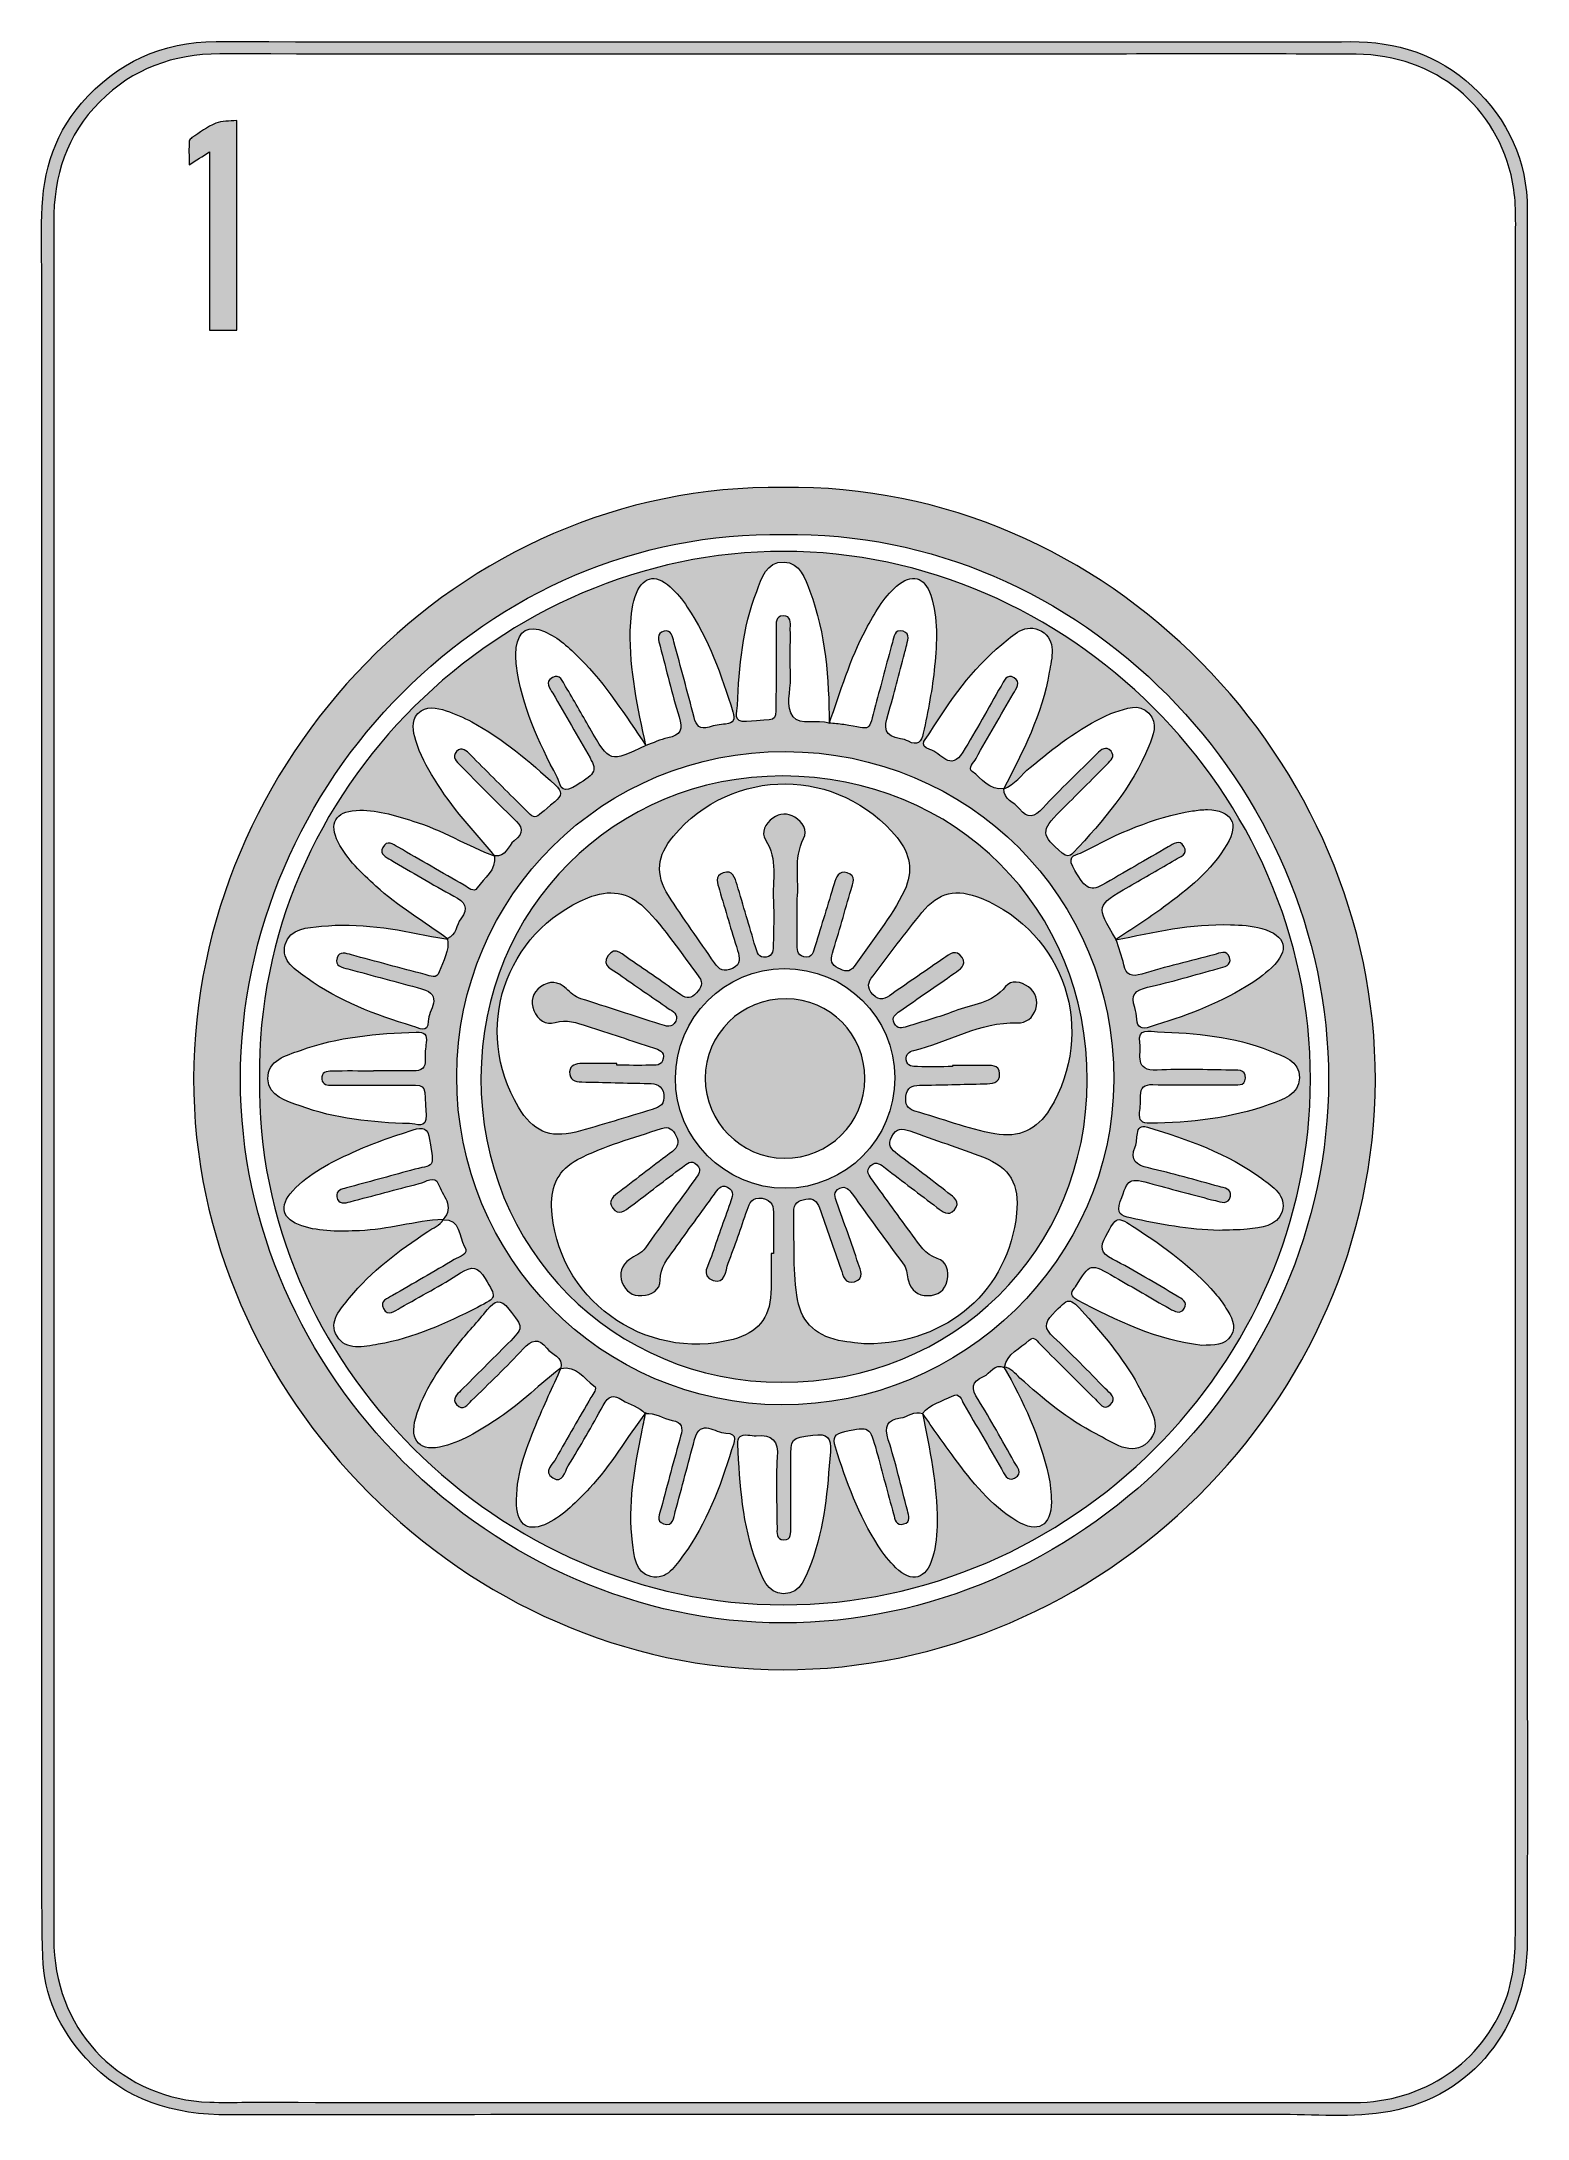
# Model space of a CAD drawing. Extents: x 89 to 398, y -463 to -32.
import ezdxf

# ---------------------------------------------------------------- set-up
doc = ezdxf.new("R2010")
doc.units = 0
doc.header["$MEASUREMENT"] = 0
doc.layers.add('Layer 1', color=7, linetype='Continuous', lineweight=0)

msp = doc.modelspace()

# ---------------------------------------------------------------- hatches: boundary and pattern name
at = {"layer": 'Layer 1', "true_color": 0x000000, "transparency": 33554687}
h = msp.add_hatch(color=18, dxfattribs=at)
h.dxf.hatch_style = 2
edge = h.paths.add_edge_path()
edge.add_spline(control_points=[(395.04, -247.35), (395.04, -247.35), (394.99, -247.35), (394.99, -247.35), (394.99, -306.3), (394.99, -365.24), (395, -424.2), (395, -429.17), (394.71, -434.09), (392.96, -438.82), (388.19, -451.68), (375.86, -460.06), (361.53, -460.06), (284.85, -460.05), (208.17, -460.04), (131.49, -460.02), (128.95, -460.02), (126.42, -460.08), (123.89, -459.99), (105.84, -459.35), (92.27, -445.82), (91.55, -427.8), (91.51, -426.88), (91.53, -425.96), (91.53, -425.03), (91.53, -306.56), (91.55, -188.08), (91.49, -69.6), (91.49, -59.95), (94.09, -51.47), (101.04, -44.53), (107.95, -37.65), (116.29, -34.6), (125.99, -34.6), (182.52, -34.66), (239.06, -34.63), (295.59, -34.63), (317.7, -34.63), (339.8, -34.54), (361.91, -34.67), (378.33, -34.76), (391.33, -45.49), (394.41, -61.2), (395.24, -65.41), (395.03, -69.69), (395.04, -73.94), (395.04, -131.74), (395.04, -189.55), (395.04, -247.35)], knot_values=[0, 0, 0, 0, 1, 1, 1, 2, 2, 2, 3, 3, 3, 4, 4, 4, 5, 5, 5, 6, 6, 6, 7, 7, 7, 8, 8, 8, 9, 9, 9, 10, 10, 10, 11, 11, 11, 12, 12, 12, 13, 13, 13, 14, 14, 14, 15, 15, 15, 16, 16, 16, 16], degree=3, periodic=0)
edge = h.paths.add_edge_path()
edge.add_spline(control_points=[(397.45, -298.8), (397.45, -221.54), (397.48, -144.28), (397.46, -67.02), (397.46, -56.79), (393.54, -48.24), (386.05, -41.3), (378.92, -34.68), (370.35, -32.03), (360.77, -32.05), (340.86, -32.08), (320.94, -32.08), (301.02, -32.08), (242.41, -32.07), (183.8, -32.06), (125.19, -32.05), (113.93, -32.05), (104.63, -36.36), (97.26, -44.85), (91.03, -52.01), (88.96, -60.46), (88.98, -69.78), (89.06, -128.86), (89.02, -187.92), (89.02, -246.99), (89.02, -296.27), (89.01, -345.55), (89.03, -394.84), (89.03, -406.46), (88.96, -418.08), (89.2, -429.71), (89.37, -437.86), (92.7, -444.84), (98.17, -450.85), (106.18, -459.64), (116.3, -462.66), (127.96, -462.64), (200.38, -462.52), (272.81, -462.61), (345.23, -462.54), (353.16, -462.53), (361.16, -463.37), (369.02, -461.92), (385.94, -458.76), (397.45, -444.42), (397.47, -426.61), (397.5, -384.01), (397.45, -341.41), (397.45, -298.8)], knot_values=[0, 0, 0, 0, 1, 1, 1, 2, 2, 2, 3, 3, 3, 4, 4, 4, 5, 5, 5, 6, 6, 6, 7, 7, 7, 8, 8, 8, 9, 9, 9, 10, 10, 10, 11, 11, 11, 12, 12, 12, 13, 13, 13, 14, 14, 14, 15, 15, 15, 16, 16, 16, 16], degree=3, periodic=0)
at = {"layer": 'Layer 1', "true_color": 0xa42e22, "transparency": 33554687}
h = msp.add_hatch(color=24, dxfattribs=at)
h.dxf.hatch_style = 2
edge = h.paths.add_edge_path()
edge.add_spline(control_points=[(123.86, -91.95), (123.86, -79.64), (123.86, -67.41), (123.86, -54.95), (122.38, -55.87), (121.1, -56.66), (119.59, -57.6), (119.59, -55.78), (119.56, -54.22), (119.61, -52.66), (119.62, -52.43), (119.95, -52.15), (120.19, -51.99), (121.81, -50.96), (123.35, -49.74), (125.12, -49), (126.38, -48.47), (127.97, -48.59), (129.49, -48.42), (129.49, -63.1), (129.49, -77.48), (129.49, -91.95), (127.66, -91.95), (125.86, -91.95), (123.86, -91.95)], knot_values=[0, 0, 0, 0, 1, 1, 1, 2, 2, 2, 3, 3, 3, 4, 4, 4, 5, 5, 5, 6, 6, 6, 7, 7, 7, 8, 8, 8, 8], degree=3, periodic=0)
at = {"layer": 'Layer 1', "true_color": 0x064e29, "transparency": 33554687}
h = msp.add_hatch(color=118, dxfattribs=at)
h.dxf.hatch_style = 2
edge = h.paths.add_edge_path()
edge.add_spline(control_points=[(243.04, -134.44), (182.11, -133.17), (130.28, -185.75), (130.27, -247.5), (130.26, -308.85), (182.88, -360.43), (242.87, -360.45), (304.37, -360.46), (356.13, -308.69), (356.2, -247.63), (356.27, -186.7), (304.61, -133.25), (243.04, -134.44)], knot_values=[0, 0, 0, 0, 1, 1, 1, 2, 2, 2, 3, 3, 3, 4, 4, 4, 4], degree=3, periodic=0)
edge = h.paths.add_edge_path()
edge.add_spline(control_points=[(242.99, -124.65), (310.21, -123.58), (366.03, -181.44), (365.92, -247.75), (365.8, -314.77), (308.9, -370.21), (242.93, -370.18), (177.08, -370.16), (120.43, -313.35), (120.54, -247.38), (120.65, -181.9), (175.14, -123.7), (242.99, -124.65)], knot_values=[0, 0, 0, 0, 1, 1, 1, 2, 2, 2, 3, 3, 3, 4, 4, 4, 4], degree=3, periodic=0)
h = msp.add_hatch(color=118, dxfattribs=at)
h.dxf.hatch_style = 2
edge = h.paths.add_edge_path()
edge.add_spline(control_points=[(328.34, -248.7), (328.34, -248.69), (328.34, -248.69), (328.34, -248.68), (325.47, -248.68), (322.59, -248.76), (319.72, -248.65), (317.96, -248.59), (317.16, -249.23), (317.18, -251.01), (317.19, -252.16), (317.1, -253.31), (316.97, -254.45), (316.77, -256.1), (317.43, -256.72), (319.08, -256.69), (327.52, -256.54), (335.86, -255.72), (343.84, -252.79), (346.58, -251.79), (350.09, -250.81), (350.18, -247.26), (350.27, -243.64), (346.73, -242.71), (344.01, -241.63), (336.52, -238.67), (328.62, -237.95), (320.66, -237.7), (319.09, -237.65), (316.49, -236.7), (317.02, -240.01), (317.39, -242.33), (315.73, -245.91), (320.64, -245.65), (325.69, -245.38), (330.76, -245.59), (335.82, -245.65), (337.12, -245.67), (339.01, -245.28), (338.95, -247.32), (338.89, -249.11), (337.12, -248.66), (335.94, -248.68), (333.41, -248.74), (330.87, -248.7), (328.34, -248.7)], knot_values=[0, 0, 0, 0, 1, 1, 1, 2, 2, 2, 3, 3, 3, 4, 4, 4, 5, 5, 5, 6, 6, 6, 7, 7, 7, 8, 8, 8, 9, 9, 9, 10, 10, 10, 11, 11, 11, 12, 12, 12, 13, 13, 13, 14, 14, 14, 15, 15, 15, 15], degree=3, periodic=0)
edge = h.paths.add_edge_path()
edge.add_spline(control_points=[(333.47, -278.94), (335.42, -278.85), (337.39, -278.89), (339.32, -278.65), (342.15, -278.29), (345.57, -278.2), (346.55, -275), (347.56, -271.68), (344.59, -269.83), (342.33, -268.17), (335.19, -262.92), (326.95, -260.05), (318.58, -257.47), (317.12, -257.03), (316.7, -257.65), (316.5, -258.84), (316.35, -259.75), (316.38, -260.73), (316.05, -261.55), (314.87, -264.43), (316.28, -265.37), (318.85, -265.97), (323.77, -267.13), (328.63, -268.49), (333.51, -269.83), (334.55, -270.11), (336.11, -270.25), (335.81, -271.83), (335.45, -273.73), (333.85, -273.04), (332.72, -272.76), (328.38, -271.67), (324.06, -270.47), (319.74, -269.32), (314.55, -267.93), (314.7, -267.98), (312.96, -272.95), (312.1, -275.37), (313.05, -275.94), (315.07, -276.36), (321.14, -277.64), (327.23, -278.81), (333.47, -278.94)], knot_values=[0, 0, 0, 0, 1, 1, 1, 2, 2, 2, 3, 3, 3, 4, 4, 4, 5, 5, 5, 6, 6, 6, 7, 7, 7, 8, 8, 8, 9, 9, 9, 10, 10, 10, 11, 11, 11, 12, 12, 12, 13, 13, 13, 14, 14, 14, 14], degree=3, periodic=0)
edge = h.paths.add_edge_path()
edge.add_spline(control_points=[(329.87, -302.82), (332.44, -302.76), (334.65, -302.86), (335.92, -300.82), (337.23, -298.7), (335.92, -296.83), (334.9, -295.06), (334.28, -293.97), (333.48, -292.97), (332.65, -292.02), (327.92, -286.6), (322.19, -282.38), (316.2, -278.49), (312.1, -275.83), (312.24, -275.93), (309.95, -280.12), (308.68, -282.43), (308.9, -283.62), (311.32, -284.88), (315.89, -287.27), (320.31, -289.97), (324.76, -292.58), (325.71, -293.14), (327.11, -293.76), (326.23, -295.17), (325.43, -296.46), (324.21, -295.76), (323.19, -295.18), (319.41, -293), (315.63, -290.82), (311.85, -288.65), (306.7, -285.68), (306.7, -285.68), (303.65, -290.63), (303.59, -290.73), (303.52, -290.82), (303.45, -290.91), (302.57, -291.94), (302.74, -292.69), (303.96, -293.34), (312.3, -297.8), (320.8, -301.77), (329.87, -302.82)], knot_values=[0, 0, 0, 0, 1, 1, 1, 2, 2, 2, 3, 3, 3, 4, 4, 4, 5, 5, 5, 6, 6, 6, 7, 7, 7, 8, 8, 8, 9, 9, 9, 10, 10, 10, 11, 11, 11, 12, 12, 12, 13, 13, 13, 14, 14, 14, 14], degree=3, periodic=0)
edge = h.paths.add_edge_path()
edge.add_spline(control_points=[(157.86, -245.84), (157.86, -245.82), (157.86, -245.8), (157.86, -245.78), (160.62, -245.78), (163.38, -245.74), (166.14, -245.79), (167.83, -245.83), (168.73, -245.25), (168.64, -243.41), (168.58, -242.27), (168.67, -241.11), (168.84, -239.97), (169.09, -238.3), (168.46, -237.67), (166.78, -237.74), (158.6, -238.07), (150.46, -238.7), (142.7, -241.55), (139.78, -242.63), (135.87, -243.49), (135.98, -247.46), (136.08, -251.13), (139.81, -252.03), (142.65, -253.08), (149.96, -255.78), (157.63, -256.54), (165.36, -256.75), (166.69, -256.78), (168.99, -257.94), (168.81, -255.01), (168.43, -248.73), (169.02, -248.78), (165.49, -248.79), (160.08, -248.81), (154.68, -248.79), (149.27, -248.78), (148.34, -248.77), (147.29, -248.75), (147.16, -247.52), (147, -246.03), (148.2, -245.88), (149.23, -245.86), (152.1, -245.8), (154.98, -245.84), (157.86, -245.84)], knot_values=[0, 0, 0, 0, 1, 1, 1, 2, 2, 2, 3, 3, 3, 4, 4, 4, 5, 5, 5, 6, 6, 6, 7, 7, 7, 8, 8, 8, 9, 9, 9, 10, 10, 10, 11, 11, 11, 12, 12, 12, 13, 13, 13, 14, 14, 14, 15, 15, 15, 15], degree=3, periodic=0)
edge = h.paths.add_edge_path()
edge.add_spline(control_points=[(244.53, -332.69), (244.53, -332.69), (244.53, -332.69), (244.54, -332.69), (244.54, -335.33), (244.56, -337.97), (244.53, -340.61), (244.52, -341.72), (244.77, -343.22), (243.1, -343.21), (241.46, -343.19), (241.69, -341.68), (241.68, -340.58), (241.64, -335.76), (241.4, -330.91), (241.73, -326.11), (241.98, -322.57), (240.7, -321.28), (237.34, -321.57), (236.78, -321.62), (236.2, -321.5), (235.63, -321.43), (234.17, -321.26), (233.46, -321.87), (233.54, -323.36), (233.97, -331.75), (234.46, -340.14), (237.51, -348.08), (238.55, -350.8), (239.55, -354.38), (243.06, -354.39), (246.75, -354.39), (247.72, -350.73), (248.81, -347.88), (251.64, -340.49), (252.1, -332.67), (252.78, -324.89), (253.03, -321.99), (252.17, -321.02), (249.15, -321.46), (244.52, -322.15), (244.5, -321.97), (244.52, -326.83), (244.53, -328.78), (244.53, -330.74), (244.53, -332.69)], knot_values=[0, 0, 0, 0, 1, 1, 1, 2, 2, 2, 3, 3, 3, 4, 4, 4, 5, 5, 5, 6, 6, 6, 7, 7, 7, 8, 8, 8, 9, 9, 9, 10, 10, 10, 11, 11, 11, 12, 12, 12, 13, 13, 13, 14, 14, 14, 15, 15, 15, 15], degree=3, periodic=0)
edge = h.paths.add_edge_path()
edge.add_spline(control_points=[(243.39, -179.48), (205.64, -179.36), (175.29, -209.36), (175.18, -246.91), (175.06, -284.52), (205.26, -315.06), (242.66, -315.16), (280.34, -315.26), (311.42, -284.85), (311.6, -247.71), (311.79, -209.85), (281.54, -179.6), (243.39, -179.48)], knot_values=[0, 0, 0, 0, 1, 1, 1, 2, 2, 2, 3, 3, 3, 4, 4, 4, 4], degree=3, periodic=0)
edge = h.paths.add_edge_path()
edge.add_spline(control_points=[(252.5, -173.59), (253.51, -173.69), (254.53, -173.73), (255.52, -173.89), (261.66, -174.87), (260.51, -175.68), (262.12, -169.86), (263.31, -165.54), (264.41, -161.19), (265.63, -156.87), (265.95, -155.75), (266.06, -153.95), (267.86, -154.5), (269.57, -155.02), (268.7, -156.59), (268.53, -157.77), (268.46, -158.22), (268.27, -158.65), (268.16, -159.1), (267.03, -163.32), (266.04, -167.58), (264.73, -171.74), (263.86, -174.5), (263.93, -176.4), (267.33, -176.82), (267.88, -176.88), (268.45, -177.1), (268.96, -177.36), (270.84, -178.33), (271.66, -177.54), (272.06, -175.68), (273.04, -171.07), (273.96, -166.45), (274.41, -161.74), (274.87, -156.79), (275.21, -151.84), (273.62, -147.04), (272.32, -143.11), (269.65, -142.43), (266.52, -145.14), (263.69, -147.59), (261.91, -150.83), (260.16, -154.09), (256.82, -160.3), (254.86, -167.05), (252.52, -173.66), (252.46, -164.31), (251.82, -155.04), (248.5, -146.19), (247.52, -143.56), (246.54, -140.23), (243.13, -140.13), (239.46, -140.02), (238.52, -143.52), (237.46, -146.23), (234.48, -153.83), (233.82, -161.86), (233.47, -169.91), (233.41, -171.23), (232.44, -173.54), (235.37, -173.26), (241.63, -172.65), (241.4, -173.62), (241.45, -169.78), (241.51, -164.49), (241.45, -159.2), (241.49, -153.92), (241.5, -152.82), (241.31, -151.33), (242.96, -151.3), (244.64, -151.27), (244.44, -152.73), (244.44, -153.85), (244.47, -157.3), (244.38, -160.75), (244.48, -164.19), (244.56, -166.93), (243.39, -170.22), (245, -172.25), (246.55, -174.19), (250.01, -172.78), (252.5, -173.59)], knot_values=[0, 0, 0, 0, 1, 1, 1, 2, 2, 2, 3, 3, 3, 4, 4, 4, 5, 5, 5, 6, 6, 6, 7, 7, 7, 8, 8, 8, 9, 9, 9, 10, 10, 10, 11, 11, 11, 12, 12, 12, 13, 13, 13, 14, 14, 14, 15, 15, 15, 16, 16, 16, 17, 17, 17, 18, 18, 18, 19, 19, 19, 20, 20, 20, 21, 21, 21, 22, 22, 22, 23, 23, 23, 24, 24, 24, 25, 25, 25, 26, 26, 26, 27, 27, 27, 27], degree=3, periodic=0)
edge = h.paths.add_edge_path()
edge.add_spline(control_points=[(288.69, -187.29), (292.77, -179.55), (296.72, -171.75), (298.22, -163.03), (298.73, -160.07), (299.79, -156.37), (296.57, -154.49), (293.35, -152.6), (290.68, -155.32), (288.35, -157.26), (282.18, -162.38), (277.58, -168.85), (273.4, -175.61), (272.75, -176.65), (270.8, -178.28), (273.43, -179.05), (275.59, -179.68), (277.77, -183.76), (280.27, -179.63), (283, -175.11), (285.55, -170.48), (288.19, -165.91), (288.8, -164.86), (289.36, -163.19), (290.92, -164.15), (292.37, -165.04), (291.35, -166.42), (290.74, -167.49), (288.17, -171.97), (285.55, -176.42), (283, -180.91), (282.52, -181.76), (281.28, -182.94), (282.21, -183.62), (284.21, -185.09), (285.75, -187.6), (288.79, -187.19), (288.67, -189.5), (290.93, -189.97), (292.01, -191.35), (293.73, -193.56), (295.13, -193.13), (296.92, -191.2), (300.52, -187.32), (304.37, -183.67), (308.12, -179.93), (308.98, -179.07), (310, -178.23), (311.04, -179.43), (311.94, -180.47), (311, -181.34), (310.26, -182.08), (307.01, -185.34), (303.75, -188.6), (300.49, -191.86), (296.41, -195.94), (296.49, -196.86), (300.87, -200.56), (301.8, -201.34), (302.4, -201.33), (303.18, -200.51), (309.43, -193.86), (315.37, -186.97), (318.88, -178.39), (319.78, -176.18), (320.87, -173.62), (318.91, -171.54), (316.82, -169.32), (314.2, -170.57), (311.8, -171.31), (311.25, -171.48), (310.72, -171.72), (310.2, -171.96), (304.29, -174.69), (299.23, -178.67), (294.25, -182.79), (292.42, -184.31), (291.04, -186.4), (288.69, -187.29)], knot_values=[0, 0, 0, 0, 1, 1, 1, 2, 2, 2, 3, 3, 3, 4, 4, 4, 5, 5, 5, 6, 6, 6, 7, 7, 7, 8, 8, 8, 9, 9, 9, 10, 10, 10, 11, 11, 11, 12, 12, 12, 13, 13, 13, 14, 14, 14, 15, 15, 15, 16, 16, 16, 17, 17, 17, 18, 18, 18, 19, 19, 19, 20, 20, 20, 21, 21, 21, 22, 22, 22, 23, 23, 23, 24, 24, 24, 25, 25, 25, 26, 26, 26, 26], degree=3, periodic=0)
edge = h.paths.add_edge_path()
edge.add_spline(control_points=[(312.1, -218.51), (312.64, -220.26), (313.29, -221.99), (313.69, -223.77), (314.19, -226.04), (315.35, -226.31), (317.43, -225.69), (322.39, -224.22), (327.41, -222.97), (332.41, -221.67), (333.58, -221.36), (335.12, -220.55), (335.65, -222.28), (336.16, -224.01), (334.5, -224.22), (333.3, -224.55), (328.42, -225.88), (323.57, -227.32), (318.64, -228.45), (316.11, -229.04), (314.97, -230.01), (315.98, -232.66), (316.27, -233.4), (316.28, -234.24), (316.36, -235.04), (316.54, -236.89), (317.35, -237.23), (319.14, -236.68), (326.08, -234.53), (332.89, -232.09), (339.12, -228.3), (340.98, -227.18), (342.79, -225.89), (344.35, -224.39), (348.23, -220.68), (347.43, -217.69), (342.33, -216.23), (340.21, -215.62), (338.03, -215.53), (335.84, -215.46), (327.71, -215.2), (319.86, -216.98), (311.98, -218.62), (315.31, -216.36), (318.72, -214.2), (321.95, -211.82), (326.97, -208.12), (331.87, -204.25), (335.11, -198.78), (337.7, -194.42), (336.1, -191.67), (331.05, -191.55), (330.02, -191.53), (328.98, -191.67), (327.96, -191.83), (319.77, -193.13), (312.35, -196.52), (305.13, -200.4), (304.12, -200.94), (301.8, -200.94), (303.1, -203.38), (305.48, -207.84), (306.62, -208.66), (309.15, -207.23), (313.75, -204.61), (318.31, -201.92), (322.91, -199.3), (323.96, -198.7), (325.3, -197.62), (326.18, -199.23), (327.07, -200.86), (325.37, -201.35), (324.35, -201.95), (321.18, -203.83), (317.98, -205.65), (314.79, -207.49), (307.89, -211.48), (307.89, -211.48), (312.1, -218.51)], knot_values=[0, 0, 0, 0, 1, 1, 1, 2, 2, 2, 3, 3, 3, 4, 4, 4, 5, 5, 5, 6, 6, 6, 7, 7, 7, 8, 8, 8, 9, 9, 9, 10, 10, 10, 11, 11, 11, 12, 12, 12, 13, 13, 13, 14, 14, 14, 15, 15, 15, 16, 16, 16, 17, 17, 17, 18, 18, 18, 19, 19, 19, 20, 20, 20, 21, 21, 21, 22, 22, 22, 23, 23, 23, 24, 24, 24, 25, 25, 25, 26, 26, 26, 26], degree=3, periodic=0)
edge = h.paths.add_edge_path()
edge.add_spline(control_points=[(214.45, -178.22), (215.96, -177.69), (217.44, -176.96), (219, -176.66), (221.73, -176.12), (222.15, -174.82), (221.35, -172.27), (219.85, -167.44), (218.71, -162.5), (217.41, -157.62), (217.08, -156.38), (216.47, -154.91), (218.25, -154.5), (219.77, -154.14), (219.98, -155.63), (220.28, -156.73), (221.68, -161.95), (223.12, -167.15), (224.45, -172.39), (224.9, -174.18), (225.69, -174.96), (227.59, -174.39), (228.69, -174.07), (229.84, -173.89), (230.98, -173.78), (232.76, -173.62), (232.99, -172.77), (232.51, -171.21), (230.16, -163.61), (227.47, -156.15), (223.04, -149.47), (222.04, -147.95), (220.85, -146.48), (219.5, -145.26), (216.33, -142.39), (213.6, -143.18), (212.24, -147.29), (211.48, -149.59), (211.27, -152), (211.22, -154.43), (211.05, -162.56), (212.75, -170.43), (214.45, -178.26), (210.17, -172.01), (206.19, -165.53), (200.76, -160.15), (198.55, -157.96), (196.3, -155.8), (193.39, -154.57), (190.07, -153.16), (188.02, -154.32), (187.54, -157.89), (187.38, -159.13), (187.43, -160.42), (187.59, -161.66), (188.66, -170.01), (192.16, -177.5), (196.03, -184.83), (196.62, -185.95), (196.65, -188.41), (199.27, -186.92), (203.92, -184.27), (204.43, -183.58), (202.85, -180.82), (200.29, -176.33), (197.66, -171.88), (195.11, -167.38), (194.53, -166.36), (193.34, -165.04), (195.03, -164.14), (196.63, -163.29), (197.17, -164.92), (197.79, -165.96), (199.49, -168.82), (201.14, -171.72), (202.8, -174.6), (206.96, -181.84), (206.96, -181.84), (214.45, -178.22)], knot_values=[0, 0, 0, 0, 1, 1, 1, 2, 2, 2, 3, 3, 3, 4, 4, 4, 5, 5, 5, 6, 6, 6, 7, 7, 7, 8, 8, 8, 9, 9, 9, 10, 10, 10, 11, 11, 11, 12, 12, 12, 13, 13, 13, 14, 14, 14, 15, 15, 15, 16, 16, 16, 17, 17, 17, 18, 18, 18, 19, 19, 19, 20, 20, 20, 21, 21, 21, 22, 22, 22, 23, 23, 23, 24, 24, 24, 25, 25, 25, 26, 26, 26, 26], degree=3, periodic=0)
edge = h.paths.add_edge_path()
edge.add_spline(control_points=[(271.92, -316.97), (270.19, -316.31), (268.87, -317.67), (267.32, -317.89), (264.55, -318.3), (263.88, -319.62), (264.79, -322.42), (266.35, -327.22), (267.45, -332.17), (268.75, -337.05), (269.04, -338.17), (269.58, -339.48), (267.98, -339.91), (266.4, -340.33), (266.16, -338.94), (265.86, -337.82), (264.69, -333.49), (263.53, -329.17), (262.36, -324.84), (260.93, -319.56), (260.94, -319.64), (255.75, -320.71), (253.7, -321.14), (253.13, -321.87), (253.8, -323.97), (256.05, -331.12), (258.65, -338.11), (262.7, -344.46), (263.74, -346.1), (264.97, -347.67), (266.37, -349), (269.77, -352.25), (272.59, -351.45), (273.96, -346.9), (274.7, -344.47), (274.91, -341.94), (274.93, -339.4), (274.97, -331.75), (273.36, -324.33), (271.88, -316.92), (274.07, -319.99), (276.19, -323.12), (278.45, -326.14), (282.18, -331.12), (286.02, -336.03), (291.46, -339.29), (295.87, -341.93), (298.61, -340.37), (298.64, -335.3), (298.65, -333.48), (298.43, -331.62), (298.04, -329.84), (296.25, -321.8), (292.87, -314.41), (288.77, -307.31), (290.28, -307.51), (291.12, -308.68), (292.13, -309.59), (297.02, -313.99), (302.07, -318.22), (307.95, -321.21), (311.31, -322.92), (315.35, -326.17), (318.7, -322.9), (322.07, -319.6), (318.89, -315.54), (317.19, -312.17), (314.21, -306.27), (310, -301.22), (305.6, -296.33), (302.26, -292.63), (302.37, -292.75), (298.91, -296.38), (297.11, -298.26), (297.23, -299.37), (299.08, -301.09), (302.8, -304.53), (306.31, -308.19), (309.85, -311.8), (310.74, -312.71), (312.44, -313.72), (310.88, -315.16), (309.52, -316.41), (308.61, -314.8), (307.78, -313.99), (304, -310.28), (300.3, -306.5), (296.52, -302.79), (295.86, -302.15), (295.12, -300.67), (294.04, -301.71), (292.2, -303.48), (289.38, -304.44), (288.89, -307.43), (286.78, -306.45), (286.01, -308.67), (284.56, -309.27), (282.03, -310.32), (281.98, -311.82), (283.42, -314.08), (286.07, -318.25), (288.44, -322.6), (290.87, -326.91), (291.48, -328), (292.97, -329.37), (291, -330.37), (289.39, -331.2), (288.88, -329.47), (288.29, -328.46), (285.66, -324), (283.11, -319.49), (280.48, -315.03), (279.96, -314.15), (279.62, -312.48), (278.06, -313.33), (275.97, -314.47), (273.45, -314.9), (271.92, -316.97)], knot_values=[0, 0, 0, 0, 1, 1, 1, 2, 2, 2, 3, 3, 3, 4, 4, 4, 5, 5, 5, 6, 6, 6, 7, 7, 7, 8, 8, 8, 9, 9, 9, 10, 10, 10, 11, 11, 11, 12, 12, 12, 13, 13, 13, 14, 14, 14, 15, 15, 15, 16, 16, 16, 17, 17, 17, 18, 18, 18, 19, 19, 19, 20, 20, 20, 21, 21, 21, 22, 22, 22, 23, 23, 23, 24, 24, 24, 25, 25, 25, 26, 26, 26, 27, 27, 27, 28, 28, 28, 29, 29, 29, 30, 30, 30, 31, 31, 31, 32, 32, 32, 33, 33, 33, 34, 34, 34, 35, 35, 35, 36, 36, 36, 37, 37, 37, 38, 38, 38, 39, 39, 39, 39], degree=3, periodic=0)
edge = h.paths.add_edge_path()
edge.add_spline(control_points=[(183.12, -201.22), (177.32, -199.05), (172.03, -195.71), (166.06, -193.92), (162.2, -192.76), (158.34, -191.44), (154.27, -191.7), (149.94, -191.97), (148.59, -194.45), (150.57, -198.3), (152.45, -201.94), (155.4, -204.69), (158.38, -207.42), (162.98, -211.62), (168.35, -214.77), (173.35, -218.44), (172.22, -218.26), (171.08, -218.12), (169.96, -217.89), (162.41, -216.32), (154.81, -214.98), (147.07, -215.78), (144.18, -216.07), (140.52, -216.12), (139.57, -219.56), (138.61, -223.03), (141.77, -224.87), (144.13, -226.58), (150.72, -231.35), (158.27, -234.14), (165.99, -236.49), (167.2, -236.85), (169.27, -238.23), (169.25, -235.49), (169.24, -233.24), (172.58, -230.05), (167.88, -228.76), (162.79, -227.35), (157.68, -226.01), (152.58, -224.63), (151.39, -224.3), (149.76, -224.1), (150.34, -222.33), (150.82, -220.87), (152.18, -221.41), (153.31, -221.71), (158.41, -223.09), (163.51, -224.46), (168.62, -225.79), (169.66, -226.06), (171.06, -226.82), (171.55, -225.21), (172.24, -222.96), (173.83, -220.9), (173.23, -218.33), (175.11, -217.59), (175.04, -215.52), (176.04, -214.2), (177.78, -211.92), (176.83, -210.7), (174.59, -209.5), (170.14, -207.13), (165.82, -204.51), (161.46, -201.97), (160.51, -201.41), (159.1, -200.86), (159.82, -199.43), (160.69, -197.7), (161.99, -198.78), (163.02, -199.37), (167.61, -201.98), (172.15, -204.66), (176.73, -207.26), (177.56, -207.73), (178.73, -208.9), (179.45, -207.79), (180.8, -205.68), (183.46, -204.19), (183.01, -201.11), (185.44, -201.49), (185.74, -199.02), (187.12, -198), (189.29, -196.41), (188.79, -195.05), (186.98, -193.36), (183.19, -189.83), (179.61, -186.07), (175.96, -182.4), (175.15, -181.59), (174.04, -180.64), (175.13, -179.49), (176.23, -178.33), (177.22, -179.38), (178.04, -180.19), (181.22, -183.36), (184.36, -186.57), (187.57, -189.7), (192.21, -194.21), (190.48, -193.95), (195.52, -189.91), (197.08, -188.66), (197.14, -187.79), (195.64, -186.42), (190.28, -181.5), (184.74, -176.83), (178.32, -173.34), (176.61, -172.41), (174.8, -171.6), (172.95, -171.01), (170.99, -170.39), (168.8, -169.81), (167.12, -171.6), (165.59, -173.24), (166.14, -175.28), (166.67, -177.17), (167.49, -180.08), (168.99, -182.68), (170.54, -185.24), (174.08, -191.09), (178.74, -196.04), (183.12, -201.22)], knot_values=[0, 0, 0, 0, 1, 1, 1, 2, 2, 2, 3, 3, 3, 4, 4, 4, 5, 5, 5, 6, 6, 6, 7, 7, 7, 8, 8, 8, 9, 9, 9, 10, 10, 10, 11, 11, 11, 12, 12, 12, 13, 13, 13, 14, 14, 14, 15, 15, 15, 16, 16, 16, 17, 17, 17, 18, 18, 18, 19, 19, 19, 20, 20, 20, 21, 21, 21, 22, 22, 22, 23, 23, 23, 24, 24, 24, 25, 25, 25, 26, 26, 26, 27, 27, 27, 28, 28, 28, 29, 29, 29, 30, 30, 30, 31, 31, 31, 32, 32, 32, 33, 33, 33, 34, 34, 34, 35, 35, 35, 36, 36, 36, 37, 37, 37, 38, 38, 38, 39, 39, 39, 40, 40, 40, 40], degree=3, periodic=0)
edge = h.paths.add_edge_path()
edge.add_spline(control_points=[(172.26, -276.73), (174.94, -273.92), (172.1, -271.57), (171.33, -269.26), (170.72, -267.4), (168.7, -268.9), (167.4, -269.22), (162.6, -270.4), (157.83, -271.74), (153.05, -272.98), (151.93, -273.27), (150.57, -273.63), (150.27, -271.98), (150.03, -270.63), (151.27, -270.37), (152.28, -270.1), (156.71, -268.89), (161.16, -267.72), (165.59, -266.48), (170.67, -265.06), (170.55, -266.39), (169.55, -260.09), (169.16, -257.62), (168.2, -257.38), (166.11, -258.06), (161.85, -259.45), (157.59, -260.87), (153.52, -262.76), (149.02, -264.85), (144.52, -266.99), (141.11, -270.73), (138.17, -273.95), (138.89, -276.64), (143.03, -278), (146.91, -279.27), (150.94, -279.15), (154.99, -279), (160.86, -278.78), (166.49, -276.94), (172.34, -276.67), (171.69, -278.02), (170.25, -278.4), (169.14, -279.15), (163.22, -283.15), (157.42, -287.32), (152.92, -292.96), (151.11, -295.23), (148.46, -297.84), (150.32, -300.9), (152.22, -304.03), (155.87, -303.09), (158.88, -302.58), (166.21, -301.34), (172.9, -298.25), (179.48, -294.93), (183.63, -292.83), (183.43, -292.91), (181.08, -288.92), (179.59, -286.4), (178.35, -286.26), (175.99, -287.76), (171.93, -290.36), (167.65, -292.62), (163.46, -295), (162.31, -295.66), (160.91, -296.95), (159.94, -295.15), (159.07, -293.57), (160.84, -293.07), (161.86, -292.47), (166.11, -289.96), (170.42, -287.54), (174.65, -284.99), (175.68, -284.37), (177.91, -284), (176.75, -282.2), (175.49, -280.25), (176.14, -276.53), (172.26, -276.73)], knot_values=[0, 0, 0, 0, 1, 1, 1, 2, 2, 2, 3, 3, 3, 4, 4, 4, 5, 5, 5, 6, 6, 6, 7, 7, 7, 8, 8, 8, 9, 9, 9, 10, 10, 10, 11, 11, 11, 12, 12, 12, 13, 13, 13, 14, 14, 14, 15, 15, 15, 16, 16, 16, 17, 17, 17, 18, 18, 18, 19, 19, 19, 20, 20, 20, 21, 21, 21, 22, 22, 22, 23, 23, 23, 24, 24, 24, 25, 25, 25, 26, 26, 26, 26], degree=3, periodic=0)
edge = h.paths.add_edge_path()
edge.add_spline(control_points=[(196.76, -307.59), (197.36, -305.11), (194.87, -304.78), (193.85, -303.42), (192.18, -301.17), (190.74, -301.63), (188.96, -303.55), (185.53, -307.25), (181.87, -310.74), (178.27, -314.29), (177.41, -315.13), (176.44, -316.53), (175.15, -315.11), (174.11, -313.96), (175.24, -313.01), (176.04, -312.2), (179.28, -308.95), (182.53, -305.7), (185.78, -302.45), (189.19, -299.04), (189.03, -299.16), (185.98, -295.29), (184.18, -293), (183.09, -293.47), (181.56, -295.38), (179.56, -297.89), (177.31, -300.21), (175.34, -302.74), (171.73, -307.37), (168.29, -312.14), (166.65, -317.88), (165.28, -322.73), (167.6, -325.03), (172.45, -323.76), (176.75, -322.64), (180.38, -320.21), (184.03, -317.8), (188.64, -314.76), (192.48, -310.76), (196.88, -307.47), (195.11, -311.43), (193.23, -315.35), (191.59, -319.36), (189.42, -324.68), (187.36, -330.07), (187.61, -335.96), (187.79, -340.27), (190.22, -341.69), (194.07, -339.75), (197.51, -338.02), (200.11, -335.25), (202.72, -332.49), (207.23, -327.7), (210.49, -322), (214.41, -316.78), (214.14, -318.13), (213.88, -319.48), (213.61, -320.83), (212.12, -328.39), (210.64, -335.97), (211.68, -343.73), (212.05, -346.54), (212.15, -349.98), (215.51, -350.81), (218.87, -351.63), (220.6, -348.61), (222.25, -346.35), (227.08, -339.78), (229.87, -332.23), (232.24, -324.52), (232.68, -323.09), (233.84, -321), (231.03, -321.04), (228.88, -321.08), (225.8, -317.82), (224.57, -322.37), (223.21, -327.36), (221.93, -332.36), (220.55, -337.34), (220.21, -338.56), (220.18, -340.54), (218.14, -339.88), (216.4, -339.32), (217.35, -337.74), (217.64, -336.61), (218.94, -331.61), (220.28, -326.62), (221.67, -321.64), (222.15, -319.92), (222, -318.78), (219.94, -318.39), (218.04, -318.03), (216.36, -316.8), (214.31, -316.93), (213.02, -315.51), (211.11, -315.18), (209.59, -314.18), (207.74, -312.96), (206.65, -313.26), (205.57, -315.29), (203.31, -319.55), (200.85, -323.71), (198.33, -327.83), (197.6, -329.02), (197.21, -331.63), (195.1, -330.32), (193.06, -329.05), (195.16, -327.45), (195.83, -326.22), (198.13, -321.97), (200.64, -317.84), (203.03, -313.64), (203.46, -312.88), (204.49, -311.79), (203.66, -311.2), (201.56, -309.69), (199.99, -306.98), (196.76, -307.59)], knot_values=[0, 0, 0, 0, 1, 1, 1, 2, 2, 2, 3, 3, 3, 4, 4, 4, 5, 5, 5, 6, 6, 6, 7, 7, 7, 8, 8, 8, 9, 9, 9, 10, 10, 10, 11, 11, 11, 12, 12, 12, 13, 13, 13, 14, 14, 14, 15, 15, 15, 16, 16, 16, 17, 17, 17, 18, 18, 18, 19, 19, 19, 20, 20, 20, 21, 21, 21, 22, 22, 22, 23, 23, 23, 24, 24, 24, 25, 25, 25, 26, 26, 26, 27, 27, 27, 28, 28, 28, 29, 29, 29, 30, 30, 30, 31, 31, 31, 32, 32, 32, 33, 33, 33, 34, 34, 34, 35, 35, 35, 36, 36, 36, 37, 37, 37, 38, 38, 38, 39, 39, 39, 39], degree=3, periodic=0)
edge = h.paths.add_edge_path()
edge.add_spline(control_points=[(134.21, -247.42), (133.42, -187.16), (184.64, -137.9), (243.06, -137.91), (301.84, -137.92), (352.46, -187.84), (352.45, -247.56), (352.44, -306.72), (302.56, -356.68), (243.04, -356.69), (184.2, -356.71), (133.26, -306.47), (134.21, -247.42)], knot_values=[0, 0, 0, 0, 1, 1, 1, 2, 2, 2, 3, 3, 3, 4, 4, 4, 4], degree=3, periodic=0)
at = {"layer": 'Layer 1', "true_color": 0xa42e22, "transparency": 33554687}
h = msp.add_hatch(color=24, dxfattribs=at)
h.dxf.hatch_style = 2
edge = h.paths.add_edge_path()
edge.add_spline(control_points=[(266.14, -247.26), (266.08, -234.61), (255.93, -224.56), (243.19, -224.55), (230.84, -224.54), (220.65, -234.78), (220.58, -247.27), (220.51, -259.84), (230.82, -270.19), (243.39, -270.19), (255.98, -270.19), (266.19, -259.9), (266.14, -247.26)], knot_values=[0, 0, 0, 0, 1, 1, 1, 2, 2, 2, 3, 3, 3, 4, 4, 4, 4], degree=3, periodic=0)
edge = h.paths.add_edge_path()
edge.add_spline(control_points=[(278.11, -244.93), (278.11, -244.85), (278.11, -244.76), (278.11, -244.68), (280.3, -244.68), (282.48, -244.67), (284.67, -244.69), (286.02, -244.7), (287.76, -244.41), (287.91, -246.33), (288.07, -248.53), (286.18, -248.43), (284.72, -248.48), (280.24, -248.62), (275.75, -248.72), (271.26, -248.78), (269.67, -248.8), (268.7, -249.26), (268.45, -251.05), (268.21, -252.74), (268.7, -253.68), (270.32, -254.15), (275.83, -255.75), (281.23, -257.82), (286.89, -258.88), (291.88, -259.81), (295.69, -258.01), (298.32, -253.72), (308.19, -237.66), (301.47, -217.08), (284.04, -209.94), (278.95, -207.85), (275.25, -208.64), (271.75, -212.93), (268.25, -217.2), (265.01, -221.68), (261.62, -226.04), (260.57, -227.38), (260.22, -228.52), (261.6, -229.95), (263.05, -231.46), (264.19, -230.79), (265.5, -229.87), (269.08, -227.36), (272.69, -224.89), (276.29, -222.42), (277.53, -221.57), (278.93, -220.38), (280.1, -222.27), (281.11, -223.89), (279.64, -224.74), (278.5, -225.53), (274.73, -228.16), (270.94, -230.78), (267.16, -233.4), (266.28, -234.01), (265.42, -234.69), (266.02, -235.93), (266.61, -237.16), (267.62, -236.96), (268.68, -236.61), (271.96, -235.54), (275.3, -234.64), (278.52, -233.41), (282.18, -232.01), (286.37, -231.83), (289.15, -228.3), (290.29, -226.87), (292.35, -227.21), (293.9, -228.38), (295.44, -229.54), (295.97, -231.16), (295.39, -232.98), (294.81, -234.79), (293.47, -235.9), (291.52, -235.84), (283.79, -235.59), (277.26, -239.84), (270.06, -241.55), (269.12, -241.77), (268.38, -242.34), (268.53, -243.5), (268.71, -244.94), (269.82, -244.92), (270.86, -244.93), (273.28, -244.94), (275.69, -244.93), (278.11, -244.93)], knot_values=[0, 0, 0, 0, 1, 1, 1, 2, 2, 2, 3, 3, 3, 4, 4, 4, 5, 5, 5, 6, 6, 6, 7, 7, 7, 8, 8, 8, 9, 9, 9, 10, 10, 10, 11, 11, 11, 12, 12, 12, 13, 13, 13, 14, 14, 14, 15, 15, 15, 16, 16, 16, 17, 17, 17, 18, 18, 18, 19, 19, 19, 20, 20, 20, 21, 21, 21, 22, 22, 22, 23, 23, 23, 24, 24, 24, 25, 25, 25, 26, 26, 26, 27, 27, 27, 28, 28, 28, 29, 29, 29, 29], degree=3, periodic=0)
edge = h.paths.add_edge_path()
edge.add_spline(control_points=[(240.44, -283.71), (240.61, -283.71), (240.77, -283.71), (240.94, -283.71), (240.94, -281.07), (240.91, -278.42), (240.95, -275.78), (240.97, -274.03), (240.74, -272.6), (238.57, -272.26), (236.52, -271.93), (235.99, -273.2), (235.47, -274.7), (234.19, -278.39), (232.95, -282.1), (231.55, -285.75), (230.95, -287.31), (230.94, -290.22), (228.41, -289.35), (225.61, -288.39), (227.56, -286), (228.08, -284.34), (229.24, -280.61), (230.66, -276.96), (231.93, -273.26), (232.32, -272.1), (233.04, -270.76), (231.39, -269.96), (229.91, -269.24), (229.34, -270.54), (228.69, -271.42), (225.89, -275.22), (223.12, -279.04), (220.37, -282.87), (218.98, -284.8), (217.45, -286.55), (217.43, -289.27), (217.41, -291.32), (215.68, -292.41), (213.58, -292.49), (211.65, -292.56), (210.22, -291.64), (209.56, -289.83), (208.85, -287.89), (209.35, -286.16), (211.05, -284.95), (212.15, -284.16), (213.47, -283.82), (214.34, -282.58), (217.71, -277.78), (221.22, -273.07), (224.65, -268.31), (225.31, -267.39), (226.22, -266.45), (225.04, -265.29), (223.84, -264.11), (222.93, -265.09), (222.04, -265.77), (218.46, -268.47), (214.91, -271.22), (211.33, -273.92), (210.13, -274.82), (208.75, -276.05), (207.51, -274.25), (206.44, -272.69), (207.87, -271.75), (208.97, -270.91), (212.63, -268.11), (216.28, -265.31), (219.95, -262.53), (221.14, -261.63), (221.44, -260.65), (220.7, -259.26), (220.01, -257.98), (219.2, -257.22), (217.69, -257.75), (211.83, -259.79), (205.77, -261.32), (200.25, -264.23), (196.42, -266.25), (194.7, -269.67), (194.86, -273.93), (195.6, -292.9), (214.12, -306.45), (232.55, -301.56), (237.63, -300.22), (240.13, -297.27), (240.42, -291.99), (240.57, -289.24), (240.44, -286.47), (240.44, -283.71)], knot_values=[0, 0, 0, 0, 1, 1, 1, 2, 2, 2, 3, 3, 3, 4, 4, 4, 5, 5, 5, 6, 6, 6, 7, 7, 7, 8, 8, 8, 9, 9, 9, 10, 10, 10, 11, 11, 11, 12, 12, 12, 13, 13, 13, 14, 14, 14, 15, 15, 15, 16, 16, 16, 17, 17, 17, 18, 18, 18, 19, 19, 19, 20, 20, 20, 21, 21, 21, 22, 22, 22, 23, 23, 23, 24, 24, 24, 25, 25, 25, 26, 26, 26, 27, 27, 27, 28, 28, 28, 29, 29, 29, 30, 30, 30, 30], degree=3, periodic=0)
edge = h.paths.add_edge_path()
edge.add_spline(control_points=[(260.2, -302.52), (277.29, -302.49), (289.77, -291.24), (291.42, -275.39), (292.04, -269.37), (290.08, -265.88), (284.54, -263.74), (279.49, -261.8), (274.34, -260.14), (269.26, -258.29), (267.66, -257.7), (266.45, -257.68), (265.51, -259.42), (264.51, -261.23), (265.45, -262.17), (266.74, -263.14), (270.23, -265.77), (273.71, -268.43), (277.18, -271.1), (278.37, -272.01), (279.91, -273.02), (278.51, -274.69), (277.31, -276.12), (276.01, -275.02), (274.89, -274.17), (271.32, -271.45), (267.76, -268.72), (264.18, -266.01), (263.29, -265.34), (262.36, -264.37), (261.16, -265.48), (259.95, -266.61), (260.84, -267.57), (261.5, -268.5), (264.27, -272.32), (267.03, -276.14), (269.82, -279.95), (271.22, -281.86), (272.37, -283.91), (274.96, -284.75), (276.92, -285.39), (277.47, -287.35), (277.01, -289.36), (276.53, -291.42), (275.1, -292.46), (273.01, -292.49), (270.9, -292.51), (269.54, -291.38), (268.95, -289.4), (268.62, -288.33), (268.8, -287.16), (268.05, -286.14), (264.42, -281.23), (260.86, -276.28), (257.28, -271.34), (256.65, -270.49), (256, -269.6), (254.74, -270.16), (253.21, -270.85), (253.75, -272.03), (254.13, -273.11), (255.6, -277.35), (257.11, -281.57), (258.56, -285.82), (259.04, -287.2), (259.89, -288.93), (257.8, -289.59), (255.76, -290.22), (255.42, -288.31), (254.93, -286.94), (253.42, -282.71), (251.94, -278.48), (250.47, -274.24), (249.99, -272.88), (249.22, -272.13), (247.63, -272.44), (246.09, -272.74), (245.11, -273.33), (245.15, -275.12), (245.3, -280.87), (244.99, -286.64), (245.78, -292.36), (246.5, -297.61), (249.3, -300.67), (254.48, -301.77), (256.72, -302.25), (259.04, -302.37), (260.2, -302.52)], knot_values=[0, 0, 0, 0, 1, 1, 1, 2, 2, 2, 3, 3, 3, 4, 4, 4, 5, 5, 5, 6, 6, 6, 7, 7, 7, 8, 8, 8, 9, 9, 9, 10, 10, 10, 11, 11, 11, 12, 12, 12, 13, 13, 13, 14, 14, 14, 15, 15, 15, 16, 16, 16, 17, 17, 17, 18, 18, 18, 19, 19, 19, 20, 20, 20, 21, 21, 21, 22, 22, 22, 23, 23, 23, 24, 24, 24, 25, 25, 25, 26, 26, 26, 27, 27, 27, 28, 28, 28, 29, 29, 29, 29], degree=3, periodic=0)
edge = h.paths.add_edge_path()
edge.add_spline(control_points=[(208.41, -244.28), (208.41, -244.4), (208.41, -244.53), (208.41, -244.65), (210.71, -244.65), (213.01, -244.66), (215.31, -244.65), (216.47, -244.65), (217.77, -244.77), (218.07, -243.26), (218.38, -241.7), (217.11, -241.39), (216.01, -241.02), (211.42, -239.52), (206.83, -238), (202.24, -236.52), (200.08, -235.83), (198.04, -235), (195.58, -235.75), (193.66, -236.34), (192, -235.25), (191.19, -233.28), (190.38, -231.31), (190.95, -229.61), (192.57, -228.38), (194.37, -227.02), (196.29, -227.16), (197.91, -228.7), (198.84, -229.57), (199.68, -230.42), (200.95, -230.82), (206.43, -232.55), (211.89, -234.35), (217.37, -236.11), (218.57, -236.5), (219.91, -237.07), (220.65, -235.46), (221.34, -233.97), (220, -233.45), (219.1, -232.82), (215.71, -230.45), (212.25, -228.16), (208.9, -225.74), (207.63, -224.82), (205.11, -224.05), (206.55, -221.94), (208.11, -219.64), (209.8, -221.82), (211.19, -222.74), (214.74, -225.08), (218.21, -227.55), (221.68, -230.01), (222.96, -230.91), (223.92, -230.75), (224.96, -229.6), (225.92, -228.55), (226.47, -227.59), (225.48, -226.29), (221.78, -221.44), (218.5, -216.26), (214.17, -211.94), (210.79, -208.58), (206.8, -208.04), (202.4, -209.85), (185.09, -217.01), (178.37, -237.27), (188, -253.35), (190.94, -258.26), (194.42, -259.91), (199.88, -258.5), (205.21, -257.11), (210.46, -255.38), (215.76, -253.84), (217.37, -253.37), (218.43, -252.67), (218.17, -250.71), (217.89, -248.69), (216.55, -248.47), (214.94, -248.43), (210.34, -248.33), (205.74, -248.21), (201.14, -248.1), (199.73, -248.07), (198.5, -247.66), (198.62, -246.01), (198.72, -244.58), (199.92, -244.28), (201.17, -244.28), (203.58, -244.28), (206, -244.28), (208.41, -244.28)], knot_values=[0, 0, 0, 0, 1, 1, 1, 2, 2, 2, 3, 3, 3, 4, 4, 4, 5, 5, 5, 6, 6, 6, 7, 7, 7, 8, 8, 8, 9, 9, 9, 10, 10, 10, 11, 11, 11, 12, 12, 12, 13, 13, 13, 14, 14, 14, 15, 15, 15, 16, 16, 16, 17, 17, 17, 18, 18, 18, 19, 19, 19, 20, 20, 20, 21, 21, 21, 22, 22, 22, 23, 23, 23, 24, 24, 24, 25, 25, 25, 26, 26, 26, 27, 27, 27, 28, 28, 28, 29, 29, 29, 30, 30, 30, 30], degree=3, periodic=0)
edge = h.paths.add_edge_path()
edge.add_spline(control_points=[(245.87, -210.06), (245.87, -213.58), (245.86, -216.46), (245.88, -219.33), (245.89, -220.47), (245.71, -221.78), (247.25, -222.11), (249.09, -222.51), (249.25, -221.01), (249.61, -219.83), (250.93, -215.55), (252.23, -211.26), (253.54, -206.97), (253.95, -205.6), (254.42, -204.08), (256.27, -204.69), (258.18, -205.31), (257.47, -206.83), (257.07, -208.16), (255.77, -212.57), (254.53, -216.99), (253.17, -221.39), (252.72, -222.85), (252.99, -223.79), (254.4, -224.48), (255.62, -225.08), (256.75, -225.52), (257.71, -224.11), (261.26, -218.89), (265.41, -214.05), (268.15, -208.31), (270.02, -204.39), (269.35, -200.68), (266.63, -197.37), (254.5, -182.6), (232.39, -182.47), (220.17, -197.06), (216.78, -201.11), (216.32, -204.98), (219.16, -209.41), (222.19, -214.16), (225.53, -218.71), (228.68, -223.38), (229.66, -224.83), (230.69, -225.38), (232.42, -224.53), (234.29, -223.61), (233.96, -222.31), (233.49, -220.77), (232.19, -216.6), (230.96, -212.41), (229.72, -208.22), (229.33, -206.9), (228.69, -205.3), (230.48, -204.67), (232.52, -203.95), (232.95, -205.71), (233.38, -207.17), (234.67, -211.46), (235.92, -215.76), (237.21, -220.06), (237.54, -221.16), (237.83, -222.45), (239.41, -222.18), (240.91, -221.92), (240.91, -220.65), (240.91, -219.48), (240.94, -216.49), (241.08, -213.49), (240.92, -210.51), (240.7, -206.26), (241.92, -201.87), (239.27, -197.81), (238.28, -196.3), (239.26, -194.43), (240.82, -193.31), (242.27, -192.27), (243.86, -192.23), (245.37, -193.12), (247.04, -194.11), (248.04, -195.9), (247.21, -197.52), (245.03, -201.82), (246.37, -206.33), (245.87, -210.06)], knot_values=[0, 0, 0, 0, 1, 1, 1, 2, 2, 2, 3, 3, 3, 4, 4, 4, 5, 5, 5, 6, 6, 6, 7, 7, 7, 8, 8, 8, 9, 9, 9, 10, 10, 10, 11, 11, 11, 12, 12, 12, 13, 13, 13, 14, 14, 14, 15, 15, 15, 16, 16, 16, 17, 17, 17, 18, 18, 18, 19, 19, 19, 20, 20, 20, 21, 21, 21, 22, 22, 22, 23, 23, 23, 24, 24, 24, 25, 25, 25, 26, 26, 26, 27, 27, 27, 28, 28, 28, 28], degree=3, periodic=0)
edge = h.paths.add_edge_path()
edge.add_spline(control_points=[(242.69, -310.48), (207.55, -310.45), (180.12, -282.69), (180.2, -247.26), (180.29, -212.1), (207.82, -184.55), (242.87, -184.56), (278.67, -184.58), (306.23, -212.13), (306.1, -247.78), (305.98, -283.22), (278.38, -310.51), (242.69, -310.48)], knot_values=[0, 0, 0, 0, 1, 1, 1, 2, 2, 2, 3, 3, 3, 4, 4, 4, 4], degree=3, periodic=0)
h = msp.add_hatch(color=24, dxfattribs=at)
h.dxf.hatch_style = 2
edge = h.paths.add_edge_path()
edge.add_spline(control_points=[(243.56, -230.82), (252.72, -230.91), (259.94, -238.22), (259.92, -247.38), (259.89, -256.66), (252.44, -264.05), (243.19, -263.95), (234.13, -263.85), (226.78, -256.42), (226.77, -247.35), (226.77, -238.15), (234.3, -230.73), (243.56, -230.82)], knot_values=[0, 0, 0, 0, 1, 1, 1, 2, 2, 2, 3, 3, 3, 4, 4, 4, 4], degree=3, periodic=0)

# ---------------------------------------------------------------- linework, layer by layer
at = {"layer": 'Layer 1'}
for points, knots in [([(397.45, -298.8), (397.45, -221.54), (397.48, -144.28), (397.46, -67.02), (397.46, -56.79), (393.54, -48.24), (386.05, -41.3), (378.92, -34.68), (370.35, -32.03), (360.77, -32.05), (340.86, -32.08), (320.94, -32.08), (301.02, -32.08), (242.41, -32.07), (183.8, -32.06), (125.19, -32.05), (113.93, -32.05), (104.63, -36.36), (97.26, -44.85), (91.03, -52.01), (88.96, -60.46), (88.98, -69.78), (89.06, -128.86), (89.02, -187.92), (89.02, -246.99), (89.02, -296.27), (89.01, -345.55), (89.03, -394.84), (89.03, -406.46), (88.96, -418.08), (89.2, -429.71), (89.37, -437.86), (92.7, -444.84), (98.17, -450.85), (106.18, -459.64), (116.3, -462.66), (127.96, -462.64), (200.38, -462.52), (272.81, -462.61), (345.23, -462.54), (353.16, -462.53), (361.16, -463.37), (369.02, -461.92), (385.94, -458.76), (397.45, -444.42), (397.47, -426.61), (397.5, -384.01), (397.45, -341.41), (397.45, -298.8)], [0, 0, 0, 0, 1, 1, 1, 2, 2, 2, 3, 3, 3, 4, 4, 4, 5, 5, 5, 6, 6, 6, 7, 7, 7, 8, 8, 8, 9, 9, 9, 10, 10, 10, 11, 11, 11, 12, 12, 12, 13, 13, 13, 14, 14, 14, 15, 15, 15, 16, 16, 16, 16]), ([(395.04, -247.35), (395.04, -247.35), (394.99, -247.35), (394.99, -247.35), (394.99, -306.3), (394.99, -365.24), (395, -424.2), (395, -429.17), (394.71, -434.09), (392.96, -438.82), (388.19, -451.68), (375.86, -460.06), (361.53, -460.06), (284.85, -460.05), (208.17, -460.04), (131.49, -460.02), (128.95, -460.02), (126.42, -460.08), (123.89, -459.99), (105.84, -459.35), (92.27, -445.82), (91.55, -427.8), (91.51, -426.88), (91.53, -425.96), (91.53, -425.03), (91.53, -306.56), (91.55, -188.08), (91.49, -69.6), (91.49, -59.95), (94.09, -51.47), (101.04, -44.53), (107.95, -37.65), (116.29, -34.6), (125.99, -34.6), (182.52, -34.66), (239.06, -34.63), (295.59, -34.63), (317.7, -34.63), (339.8, -34.54), (361.91, -34.67), (378.33, -34.76), (391.33, -45.49), (394.41, -61.2), (395.24, -65.41), (395.03, -69.69), (395.04, -73.94), (395.04, -131.74), (395.04, -189.55), (395.04, -247.35)], [0, 0, 0, 0, 1, 1, 1, 2, 2, 2, 3, 3, 3, 4, 4, 4, 5, 5, 5, 6, 6, 6, 7, 7, 7, 8, 8, 8, 9, 9, 9, 10, 10, 10, 11, 11, 11, 12, 12, 12, 13, 13, 13, 14, 14, 14, 15, 15, 15, 16, 16, 16, 16]), ([(395.04, -247.35), (395.04, -247.35), (394.99, -247.35), (394.99, -247.35), (394.99, -306.3), (394.99, -365.24), (395, -424.2), (395, -429.17), (394.71, -434.09), (392.96, -438.82), (388.19, -451.68), (375.86, -460.06), (361.53, -460.06), (284.85, -460.05), (208.17, -460.04), (131.49, -460.02), (128.95, -460.02), (126.42, -460.08), (123.89, -459.99), (105.84, -459.35), (92.27, -445.82), (91.55, -427.8), (91.51, -426.88), (91.53, -425.96), (91.53, -425.03), (91.53, -306.56), (91.55, -188.08), (91.49, -69.6), (91.49, -59.95), (94.09, -51.47), (101.04, -44.53), (107.95, -37.65), (116.29, -34.6), (125.99, -34.6), (182.52, -34.66), (239.06, -34.63), (295.59, -34.63), (317.7, -34.63), (339.8, -34.54), (361.91, -34.67), (378.33, -34.76), (391.33, -45.49), (394.41, -61.2), (395.24, -65.41), (395.03, -69.69), (395.04, -73.94), (395.04, -131.74), (395.04, -189.55), (395.04, -247.35)], [0, 0, 0, 0, 1, 1, 1, 2, 2, 2, 3, 3, 3, 4, 4, 4, 5, 5, 5, 6, 6, 6, 7, 7, 7, 8, 8, 8, 9, 9, 9, 10, 10, 10, 11, 11, 11, 12, 12, 12, 13, 13, 13, 14, 14, 14, 15, 15, 15, 16, 16, 16, 16]), ([(123.86, -91.95), (123.86, -79.64), (123.86, -67.41), (123.86, -54.95), (122.38, -55.87), (121.1, -56.66), (119.59, -57.6), (119.59, -55.78), (119.56, -54.22), (119.61, -52.66), (119.62, -52.43), (119.95, -52.15), (120.19, -51.99), (121.81, -50.96), (123.35, -49.74), (125.12, -49), (126.38, -48.47), (127.97, -48.59), (129.49, -48.42), (129.49, -63.1), (129.49, -77.48), (129.49, -91.95), (127.66, -91.95), (125.86, -91.95), (123.86, -91.95)], [0, 0, 0, 0, 1, 1, 1, 2, 2, 2, 3, 3, 3, 4, 4, 4, 5, 5, 5, 6, 6, 6, 7, 7, 7, 8, 8, 8, 8]), ([(242.99, -124.65), (310.21, -123.58), (366.03, -181.44), (365.92, -247.75), (365.8, -314.77), (308.9, -370.21), (242.93, -370.18), (177.08, -370.16), (120.43, -313.35), (120.54, -247.38), (120.65, -181.9), (175.14, -123.7), (242.99, -124.65)], [0, 0, 0, 0, 1, 1, 1, 2, 2, 2, 3, 3, 3, 4, 4, 4, 4]), ([(243.04, -134.44), (182.11, -133.17), (130.28, -185.75), (130.27, -247.5), (130.26, -308.85), (182.88, -360.43), (242.87, -360.45), (304.37, -360.46), (356.13, -308.69), (356.2, -247.63), (356.27, -186.7), (304.61, -133.25), (243.04, -134.44)], [0, 0, 0, 0, 1, 1, 1, 2, 2, 2, 3, 3, 3, 4, 4, 4, 4]), ([(134.21, -247.42), (133.42, -187.16), (184.64, -137.9), (243.06, -137.91), (301.84, -137.92), (352.46, -187.84), (352.45, -247.56), (352.44, -306.72), (302.56, -356.68), (243.04, -356.69), (184.2, -356.71), (133.26, -306.47), (134.21, -247.42)], [0, 0, 0, 0, 1, 1, 1, 2, 2, 2, 3, 3, 3, 4, 4, 4, 4]), ([(252.5, -173.59), (253.51, -173.69), (254.53, -173.73), (255.52, -173.89), (261.66, -174.87), (260.51, -175.68), (262.12, -169.86), (263.31, -165.54), (264.41, -161.19), (265.63, -156.87), (265.95, -155.75), (266.06, -153.95), (267.86, -154.5), (269.57, -155.02), (268.7, -156.59), (268.53, -157.77), (268.46, -158.22), (268.27, -158.65), (268.16, -159.1), (267.03, -163.32), (266.04, -167.58), (264.73, -171.74), (263.86, -174.5), (263.93, -176.4), (267.33, -176.82), (267.88, -176.88), (268.45, -177.1), (268.96, -177.36), (270.84, -178.33), (271.66, -177.54), (272.06, -175.68), (273.04, -171.07), (273.96, -166.45), (274.41, -161.74), (274.87, -156.79), (275.21, -151.84), (273.62, -147.04), (272.32, -143.11), (269.65, -142.43), (266.52, -145.14), (263.69, -147.59), (261.91, -150.83), (260.16, -154.09), (256.82, -160.3), (254.86, -167.05), (252.52, -173.66), (252.46, -164.31), (251.82, -155.04), (248.5, -146.19), (247.52, -143.56), (246.54, -140.23), (243.13, -140.13), (239.46, -140.02), (238.52, -143.52), (237.46, -146.23), (234.48, -153.83), (233.82, -161.86), (233.47, -169.91), (233.41, -171.23), (232.44, -173.54), (235.37, -173.26), (241.63, -172.65), (241.4, -173.62), (241.45, -169.78), (241.51, -164.49), (241.45, -159.2), (241.49, -153.92), (241.5, -152.82), (241.31, -151.33), (242.96, -151.3), (244.64, -151.27), (244.44, -152.73), (244.44, -153.85), (244.47, -157.3), (244.38, -160.75), (244.48, -164.19), (244.56, -166.93), (243.39, -170.22), (245, -172.25), (246.55, -174.19), (250.01, -172.78), (252.5, -173.59)], [0, 0, 0, 0, 1, 1, 1, 2, 2, 2, 3, 3, 3, 4, 4, 4, 5, 5, 5, 6, 6, 6, 7, 7, 7, 8, 8, 8, 9, 9, 9, 10, 10, 10, 11, 11, 11, 12, 12, 12, 13, 13, 13, 14, 14, 14, 15, 15, 15, 16, 16, 16, 17, 17, 17, 18, 18, 18, 19, 19, 19, 20, 20, 20, 21, 21, 21, 22, 22, 22, 23, 23, 23, 24, 24, 24, 25, 25, 25, 26, 26, 26, 27, 27, 27, 27]), ([(214.45, -178.22), (215.96, -177.69), (217.44, -176.96), (219, -176.66), (221.73, -176.12), (222.15, -174.82), (221.35, -172.27), (219.85, -167.44), (218.71, -162.5), (217.41, -157.62), (217.08, -156.38), (216.47, -154.91), (218.25, -154.5), (219.77, -154.14), (219.98, -155.63), (220.28, -156.73), (221.68, -161.95), (223.12, -167.15), (224.45, -172.39), (224.9, -174.18), (225.69, -174.96), (227.59, -174.39), (228.69, -174.07), (229.84, -173.89), (230.98, -173.78), (232.76, -173.62), (232.99, -172.77), (232.51, -171.21), (230.16, -163.61), (227.47, -156.15), (223.04, -149.47), (222.04, -147.95), (220.85, -146.48), (219.5, -145.26), (216.33, -142.39), (213.6, -143.18), (212.24, -147.29), (211.48, -149.59), (211.27, -152), (211.22, -154.43), (211.05, -162.56), (212.75, -170.43), (214.45, -178.26), (210.17, -172.01), (206.19, -165.53), (200.76, -160.15), (198.55, -157.96), (196.3, -155.8), (193.39, -154.57), (190.07, -153.16), (188.02, -154.32), (187.54, -157.89), (187.38, -159.13), (187.43, -160.42), (187.59, -161.66), (188.66, -170.01), (192.16, -177.5), (196.03, -184.83), (196.62, -185.95), (196.65, -188.41), (199.27, -186.92), (203.92, -184.27), (204.43, -183.58), (202.85, -180.82), (200.29, -176.33), (197.66, -171.88), (195.11, -167.38), (194.53, -166.36), (193.34, -165.04), (195.03, -164.14), (196.63, -163.29), (197.17, -164.92), (197.79, -165.96), (199.49, -168.82), (201.14, -171.72), (202.8, -174.6), (206.96, -181.84), (206.96, -181.84), (214.45, -178.22)], [0, 0, 0, 0, 1, 1, 1, 2, 2, 2, 3, 3, 3, 4, 4, 4, 5, 5, 5, 6, 6, 6, 7, 7, 7, 8, 8, 8, 9, 9, 9, 10, 10, 10, 11, 11, 11, 12, 12, 12, 13, 13, 13, 14, 14, 14, 15, 15, 15, 16, 16, 16, 17, 17, 17, 18, 18, 18, 19, 19, 19, 20, 20, 20, 21, 21, 21, 22, 22, 22, 23, 23, 23, 24, 24, 24, 25, 25, 25, 26, 26, 26, 26]), ([(288.69, -187.29), (292.77, -179.55), (296.72, -171.75), (298.22, -163.03), (298.73, -160.07), (299.79, -156.37), (296.57, -154.49), (293.35, -152.6), (290.68, -155.32), (288.35, -157.26), (282.18, -162.38), (277.58, -168.85), (273.4, -175.61), (272.75, -176.65), (270.8, -178.28), (273.43, -179.05), (275.59, -179.68), (277.77, -183.76), (280.27, -179.63), (283, -175.11), (285.55, -170.48), (288.19, -165.91), (288.8, -164.86), (289.36, -163.19), (290.92, -164.15), (292.37, -165.04), (291.35, -166.42), (290.74, -167.49), (288.17, -171.97), (285.55, -176.42), (283, -180.91), (282.52, -181.76), (281.28, -182.94), (282.21, -183.62), (284.21, -185.09), (285.75, -187.6), (288.79, -187.19), (288.67, -189.5), (290.93, -189.97), (292.01, -191.35), (293.73, -193.56), (295.13, -193.13), (296.92, -191.2), (300.52, -187.32), (304.37, -183.67), (308.12, -179.93), (308.98, -179.07), (310, -178.23), (311.04, -179.43), (311.94, -180.47), (311, -181.34), (310.26, -182.08), (307.01, -185.34), (303.75, -188.6), (300.49, -191.86), (296.41, -195.94), (296.49, -196.86), (300.87, -200.56), (301.8, -201.34), (302.4, -201.33), (303.18, -200.51), (309.43, -193.86), (315.37, -186.97), (318.88, -178.39), (319.78, -176.18), (320.87, -173.62), (318.91, -171.54), (316.82, -169.32), (314.2, -170.57), (311.8, -171.31), (311.25, -171.48), (310.72, -171.72), (310.2, -171.96), (304.29, -174.69), (299.23, -178.67), (294.25, -182.79), (292.42, -184.31), (291.04, -186.4), (288.69, -187.29)], [0, 0, 0, 0, 1, 1, 1, 2, 2, 2, 3, 3, 3, 4, 4, 4, 5, 5, 5, 6, 6, 6, 7, 7, 7, 8, 8, 8, 9, 9, 9, 10, 10, 10, 11, 11, 11, 12, 12, 12, 13, 13, 13, 14, 14, 14, 15, 15, 15, 16, 16, 16, 17, 17, 17, 18, 18, 18, 19, 19, 19, 20, 20, 20, 21, 21, 21, 22, 22, 22, 23, 23, 23, 24, 24, 24, 25, 25, 25, 26, 26, 26, 26]), ([(183.12, -201.22), (177.32, -199.05), (172.03, -195.71), (166.06, -193.92), (162.2, -192.76), (158.34, -191.44), (154.27, -191.7), (149.94, -191.97), (148.59, -194.45), (150.57, -198.3), (152.45, -201.94), (155.4, -204.69), (158.38, -207.42), (162.98, -211.62), (168.35, -214.77), (173.35, -218.44), (172.22, -218.26), (171.08, -218.12), (169.96, -217.89), (162.41, -216.32), (154.81, -214.98), (147.07, -215.78), (144.18, -216.07), (140.52, -216.12), (139.57, -219.56), (138.61, -223.03), (141.77, -224.87), (144.13, -226.58), (150.72, -231.35), (158.27, -234.14), (165.99, -236.49), (167.2, -236.85), (169.27, -238.23), (169.25, -235.49), (169.24, -233.24), (172.58, -230.05), (167.88, -228.76), (162.79, -227.35), (157.68, -226.01), (152.58, -224.63), (151.39, -224.3), (149.76, -224.1), (150.34, -222.33), (150.82, -220.87), (152.18, -221.41), (153.31, -221.71), (158.41, -223.09), (163.51, -224.46), (168.62, -225.79), (169.66, -226.06), (171.06, -226.82), (171.55, -225.21), (172.24, -222.96), (173.83, -220.9), (173.23, -218.33), (175.11, -217.59), (175.04, -215.52), (176.04, -214.2), (177.78, -211.92), (176.83, -210.7), (174.59, -209.5), (170.14, -207.13), (165.82, -204.51), (161.46, -201.97), (160.51, -201.41), (159.1, -200.86), (159.82, -199.43), (160.69, -197.7), (161.99, -198.78), (163.02, -199.37), (167.61, -201.98), (172.15, -204.66), (176.73, -207.26), (177.56, -207.73), (178.73, -208.9), (179.45, -207.79), (180.8, -205.68), (183.46, -204.19), (183.01, -201.11), (185.44, -201.49), (185.74, -199.02), (187.12, -198), (189.29, -196.41), (188.79, -195.05), (186.98, -193.36), (183.19, -189.83), (179.61, -186.07), (175.96, -182.4), (175.15, -181.59), (174.04, -180.64), (175.13, -179.49), (176.23, -178.33), (177.22, -179.38), (178.04, -180.19), (181.22, -183.36), (184.36, -186.57), (187.57, -189.7), (192.21, -194.21), (190.48, -193.95), (195.52, -189.91), (197.08, -188.66), (197.14, -187.79), (195.64, -186.42), (190.28, -181.5), (184.74, -176.83), (178.32, -173.34), (176.61, -172.41), (174.8, -171.6), (172.95, -171.01), (170.99, -170.39), (168.8, -169.81), (167.12, -171.6), (165.59, -173.24), (166.14, -175.28), (166.67, -177.17), (167.49, -180.08), (168.99, -182.68), (170.54, -185.24), (174.08, -191.09), (178.74, -196.04), (183.12, -201.22)], [0, 0, 0, 0, 1, 1, 1, 2, 2, 2, 3, 3, 3, 4, 4, 4, 5, 5, 5, 6, 6, 6, 7, 7, 7, 8, 8, 8, 9, 9, 9, 10, 10, 10, 11, 11, 11, 12, 12, 12, 13, 13, 13, 14, 14, 14, 15, 15, 15, 16, 16, 16, 17, 17, 17, 18, 18, 18, 19, 19, 19, 20, 20, 20, 21, 21, 21, 22, 22, 22, 23, 23, 23, 24, 24, 24, 25, 25, 25, 26, 26, 26, 27, 27, 27, 28, 28, 28, 29, 29, 29, 30, 30, 30, 31, 31, 31, 32, 32, 32, 33, 33, 33, 34, 34, 34, 35, 35, 35, 36, 36, 36, 37, 37, 37, 38, 38, 38, 39, 39, 39, 40, 40, 40, 40]), ([(243.39, -179.48), (205.64, -179.36), (175.29, -209.36), (175.18, -246.91), (175.06, -284.52), (205.26, -315.06), (242.66, -315.16), (280.34, -315.26), (311.42, -284.85), (311.6, -247.71), (311.79, -209.85), (281.54, -179.6), (243.39, -179.48)], [0, 0, 0, 0, 1, 1, 1, 2, 2, 2, 3, 3, 3, 4, 4, 4, 4]), ([(242.69, -310.48), (207.55, -310.45), (180.12, -282.69), (180.2, -247.26), (180.29, -212.1), (207.82, -184.55), (242.87, -184.56), (278.67, -184.58), (306.23, -212.13), (306.1, -247.78), (305.98, -283.22), (278.38, -310.51), (242.69, -310.48)], [0, 0, 0, 0, 1, 1, 1, 2, 2, 2, 3, 3, 3, 4, 4, 4, 4]), ([(245.87, -210.06), (245.87, -213.58), (245.86, -216.46), (245.88, -219.33), (245.89, -220.47), (245.71, -221.78), (247.25, -222.11), (249.09, -222.51), (249.25, -221.01), (249.61, -219.83), (250.93, -215.55), (252.23, -211.26), (253.54, -206.97), (253.95, -205.6), (254.42, -204.08), (256.27, -204.69), (258.18, -205.31), (257.47, -206.83), (257.07, -208.16), (255.77, -212.57), (254.53, -216.99), (253.17, -221.39), (252.72, -222.85), (252.99, -223.79), (254.4, -224.48), (255.62, -225.08), (256.75, -225.52), (257.71, -224.11), (261.26, -218.89), (265.41, -214.05), (268.15, -208.31), (270.02, -204.39), (269.35, -200.68), (266.63, -197.37), (254.5, -182.6), (232.39, -182.47), (220.17, -197.06), (216.78, -201.11), (216.32, -204.98), (219.16, -209.41), (222.19, -214.16), (225.53, -218.71), (228.68, -223.38), (229.66, -224.83), (230.69, -225.38), (232.42, -224.53), (234.29, -223.61), (233.96, -222.31), (233.49, -220.77), (232.19, -216.6), (230.96, -212.41), (229.72, -208.22), (229.33, -206.9), (228.69, -205.3), (230.48, -204.67), (232.52, -203.95), (232.95, -205.71), (233.38, -207.17), (234.67, -211.46), (235.92, -215.76), (237.21, -220.06), (237.54, -221.16), (237.83, -222.45), (239.41, -222.18), (240.91, -221.92), (240.91, -220.65), (240.91, -219.48), (240.94, -216.49), (241.08, -213.49), (240.92, -210.51), (240.7, -206.26), (241.92, -201.87), (239.27, -197.81), (238.28, -196.3), (239.26, -194.43), (240.82, -193.31), (242.27, -192.27), (243.86, -192.23), (245.37, -193.12), (247.04, -194.11), (248.04, -195.9), (247.21, -197.52), (245.03, -201.82), (246.37, -206.33), (245.87, -210.06)], [0, 0, 0, 0, 1, 1, 1, 2, 2, 2, 3, 3, 3, 4, 4, 4, 5, 5, 5, 6, 6, 6, 7, 7, 7, 8, 8, 8, 9, 9, 9, 10, 10, 10, 11, 11, 11, 12, 12, 12, 13, 13, 13, 14, 14, 14, 15, 15, 15, 16, 16, 16, 17, 17, 17, 18, 18, 18, 19, 19, 19, 20, 20, 20, 21, 21, 21, 22, 22, 22, 23, 23, 23, 24, 24, 24, 25, 25, 25, 26, 26, 26, 27, 27, 27, 28, 28, 28, 28]), ([(312.1, -218.51), (312.64, -220.26), (313.29, -221.99), (313.69, -223.77), (314.19, -226.04), (315.35, -226.31), (317.43, -225.69), (322.39, -224.22), (327.41, -222.97), (332.41, -221.67), (333.58, -221.36), (335.12, -220.55), (335.65, -222.28), (336.16, -224.01), (334.5, -224.22), (333.3, -224.55), (328.42, -225.88), (323.57, -227.32), (318.64, -228.45), (316.11, -229.04), (314.97, -230.01), (315.98, -232.66), (316.27, -233.4), (316.28, -234.24), (316.36, -235.04), (316.54, -236.89), (317.35, -237.23), (319.14, -236.68), (326.08, -234.53), (332.89, -232.09), (339.12, -228.3), (340.98, -227.18), (342.79, -225.89), (344.35, -224.39), (348.23, -220.68), (347.43, -217.69), (342.33, -216.23), (340.21, -215.62), (338.03, -215.53), (335.84, -215.46), (327.71, -215.2), (319.86, -216.98), (311.98, -218.62), (315.31, -216.36), (318.72, -214.2), (321.95, -211.82), (326.97, -208.12), (331.87, -204.25), (335.11, -198.78), (337.7, -194.42), (336.1, -191.67), (331.05, -191.55), (330.02, -191.53), (328.98, -191.67), (327.96, -191.83), (319.77, -193.13), (312.35, -196.52), (305.13, -200.4), (304.12, -200.94), (301.8, -200.94), (303.1, -203.38), (305.48, -207.84), (306.62, -208.66), (309.15, -207.23), (313.75, -204.61), (318.31, -201.92), (322.91, -199.3), (323.96, -198.7), (325.3, -197.62), (326.18, -199.23), (327.07, -200.86), (325.37, -201.35), (324.35, -201.95), (321.18, -203.83), (317.98, -205.65), (314.79, -207.49), (307.89, -211.48), (307.89, -211.48), (312.1, -218.51)], [0, 0, 0, 0, 1, 1, 1, 2, 2, 2, 3, 3, 3, 4, 4, 4, 5, 5, 5, 6, 6, 6, 7, 7, 7, 8, 8, 8, 9, 9, 9, 10, 10, 10, 11, 11, 11, 12, 12, 12, 13, 13, 13, 14, 14, 14, 15, 15, 15, 16, 16, 16, 17, 17, 17, 18, 18, 18, 19, 19, 19, 20, 20, 20, 21, 21, 21, 22, 22, 22, 23, 23, 23, 24, 24, 24, 25, 25, 25, 26, 26, 26, 26]), ([(208.41, -244.28), (208.41, -244.4), (208.41, -244.53), (208.41, -244.65), (210.71, -244.65), (213.01, -244.66), (215.31, -244.65), (216.47, -244.65), (217.77, -244.77), (218.07, -243.26), (218.38, -241.7), (217.11, -241.39), (216.01, -241.02), (211.42, -239.52), (206.83, -238), (202.24, -236.52), (200.08, -235.83), (198.04, -235), (195.58, -235.75), (193.66, -236.34), (192, -235.25), (191.19, -233.28), (190.38, -231.31), (190.95, -229.61), (192.57, -228.38), (194.37, -227.02), (196.29, -227.16), (197.91, -228.7), (198.84, -229.57), (199.68, -230.42), (200.95, -230.82), (206.43, -232.55), (211.89, -234.35), (217.37, -236.11), (218.57, -236.5), (219.91, -237.07), (220.65, -235.46), (221.34, -233.97), (220, -233.45), (219.1, -232.82), (215.71, -230.45), (212.25, -228.16), (208.9, -225.74), (207.63, -224.82), (205.11, -224.05), (206.55, -221.94), (208.11, -219.64), (209.8, -221.82), (211.19, -222.74), (214.74, -225.08), (218.21, -227.55), (221.68, -230.01), (222.96, -230.91), (223.92, -230.75), (224.96, -229.6), (225.92, -228.55), (226.47, -227.59), (225.48, -226.29), (221.78, -221.44), (218.5, -216.26), (214.17, -211.94), (210.79, -208.58), (206.8, -208.04), (202.4, -209.85), (185.09, -217.01), (178.37, -237.27), (188, -253.35), (190.94, -258.26), (194.42, -259.91), (199.88, -258.5), (205.21, -257.11), (210.46, -255.38), (215.76, -253.84), (217.37, -253.37), (218.43, -252.67), (218.17, -250.71), (217.89, -248.69), (216.55, -248.47), (214.94, -248.43), (210.34, -248.33), (205.74, -248.21), (201.14, -248.1), (199.73, -248.07), (198.5, -247.66), (198.62, -246.01), (198.72, -244.58), (199.92, -244.28), (201.17, -244.28), (203.58, -244.28), (206, -244.28), (208.41, -244.28)], [0, 0, 0, 0, 1, 1, 1, 2, 2, 2, 3, 3, 3, 4, 4, 4, 5, 5, 5, 6, 6, 6, 7, 7, 7, 8, 8, 8, 9, 9, 9, 10, 10, 10, 11, 11, 11, 12, 12, 12, 13, 13, 13, 14, 14, 14, 15, 15, 15, 16, 16, 16, 17, 17, 17, 18, 18, 18, 19, 19, 19, 20, 20, 20, 21, 21, 21, 22, 22, 22, 23, 23, 23, 24, 24, 24, 25, 25, 25, 26, 26, 26, 27, 27, 27, 28, 28, 28, 29, 29, 29, 30, 30, 30, 30]), ([(278.11, -244.93), (278.11, -244.85), (278.11, -244.76), (278.11, -244.68), (280.3, -244.68), (282.48, -244.67), (284.67, -244.69), (286.02, -244.7), (287.76, -244.41), (287.91, -246.33), (288.07, -248.53), (286.18, -248.43), (284.72, -248.48), (280.24, -248.62), (275.75, -248.72), (271.26, -248.78), (269.67, -248.8), (268.7, -249.26), (268.45, -251.05), (268.21, -252.74), (268.7, -253.68), (270.32, -254.15), (275.83, -255.75), (281.23, -257.82), (286.89, -258.88), (291.88, -259.81), (295.69, -258.01), (298.32, -253.72), (308.19, -237.66), (301.47, -217.08), (284.04, -209.94), (278.95, -207.85), (275.25, -208.64), (271.75, -212.93), (268.25, -217.2), (265.01, -221.68), (261.62, -226.04), (260.57, -227.38), (260.22, -228.52), (261.6, -229.95), (263.05, -231.46), (264.19, -230.79), (265.5, -229.87), (269.08, -227.36), (272.69, -224.89), (276.29, -222.42), (277.53, -221.57), (278.93, -220.38), (280.1, -222.27), (281.11, -223.89), (279.64, -224.74), (278.5, -225.53), (274.73, -228.16), (270.94, -230.78), (267.16, -233.4), (266.28, -234.01), (265.42, -234.69), (266.02, -235.93), (266.61, -237.16), (267.62, -236.96), (268.68, -236.61), (271.96, -235.54), (275.3, -234.64), (278.52, -233.41), (282.18, -232.01), (286.37, -231.83), (289.15, -228.3), (290.29, -226.87), (292.35, -227.21), (293.9, -228.38), (295.44, -229.54), (295.97, -231.16), (295.39, -232.98), (294.81, -234.79), (293.47, -235.9), (291.52, -235.84), (283.79, -235.59), (277.26, -239.84), (270.06, -241.55), (269.12, -241.77), (268.38, -242.34), (268.53, -243.5), (268.71, -244.94), (269.82, -244.92), (270.86, -244.93), (273.28, -244.94), (275.69, -244.93), (278.11, -244.93)], [0, 0, 0, 0, 1, 1, 1, 2, 2, 2, 3, 3, 3, 4, 4, 4, 5, 5, 5, 6, 6, 6, 7, 7, 7, 8, 8, 8, 9, 9, 9, 10, 10, 10, 11, 11, 11, 12, 12, 12, 13, 13, 13, 14, 14, 14, 15, 15, 15, 16, 16, 16, 17, 17, 17, 18, 18, 18, 19, 19, 19, 20, 20, 20, 21, 21, 21, 22, 22, 22, 23, 23, 23, 24, 24, 24, 25, 25, 25, 26, 26, 26, 27, 27, 27, 28, 28, 28, 29, 29, 29, 29]), ([(266.14, -247.26), (266.08, -234.61), (255.93, -224.56), (243.19, -224.55), (230.84, -224.54), (220.65, -234.78), (220.58, -247.27), (220.51, -259.84), (230.82, -270.19), (243.39, -270.19), (255.98, -270.19), (266.19, -259.9), (266.14, -247.26)], [0, 0, 0, 0, 1, 1, 1, 2, 2, 2, 3, 3, 3, 4, 4, 4, 4]), ([(243.56, -230.82), (252.72, -230.91), (259.94, -238.22), (259.92, -247.38), (259.89, -256.66), (252.44, -264.05), (243.19, -263.95), (234.13, -263.85), (226.78, -256.42), (226.77, -247.35), (226.77, -238.15), (234.3, -230.73), (243.56, -230.82)], [0, 0, 0, 0, 1, 1, 1, 2, 2, 2, 3, 3, 3, 4, 4, 4, 4]), ([(328.34, -248.7), (328.34, -248.69), (328.34, -248.69), (328.34, -248.68), (325.47, -248.68), (322.59, -248.76), (319.72, -248.65), (317.96, -248.59), (317.16, -249.23), (317.18, -251.01), (317.19, -252.16), (317.1, -253.31), (316.97, -254.45), (316.77, -256.1), (317.43, -256.72), (319.08, -256.69), (327.52, -256.54), (335.86, -255.72), (343.84, -252.79), (346.58, -251.79), (350.09, -250.81), (350.18, -247.26), (350.27, -243.64), (346.73, -242.71), (344.01, -241.63), (336.52, -238.67), (328.62, -237.95), (320.66, -237.7), (319.09, -237.65), (316.49, -236.7), (317.02, -240.01), (317.39, -242.33), (315.73, -245.91), (320.64, -245.65), (325.69, -245.38), (330.76, -245.59), (335.82, -245.65), (337.12, -245.67), (339.01, -245.28), (338.95, -247.32), (338.89, -249.11), (337.12, -248.66), (335.94, -248.68), (333.41, -248.74), (330.87, -248.7), (328.34, -248.7)], [0, 0, 0, 0, 1, 1, 1, 2, 2, 2, 3, 3, 3, 4, 4, 4, 5, 5, 5, 6, 6, 6, 7, 7, 7, 8, 8, 8, 9, 9, 9, 10, 10, 10, 11, 11, 11, 12, 12, 12, 13, 13, 13, 14, 14, 14, 15, 15, 15, 15]), ([(157.86, -245.84), (157.86, -245.82), (157.86, -245.8), (157.86, -245.78), (160.62, -245.78), (163.38, -245.74), (166.14, -245.79), (167.83, -245.83), (168.73, -245.25), (168.64, -243.41), (168.58, -242.27), (168.67, -241.11), (168.84, -239.97), (169.09, -238.3), (168.46, -237.67), (166.78, -237.74), (158.6, -238.07), (150.46, -238.7), (142.7, -241.55), (139.78, -242.63), (135.87, -243.49), (135.98, -247.46), (136.08, -251.13), (139.81, -252.03), (142.65, -253.08), (149.96, -255.78), (157.63, -256.54), (165.36, -256.75), (166.69, -256.78), (168.99, -257.94), (168.81, -255.01), (168.43, -248.73), (169.02, -248.78), (165.49, -248.79), (160.08, -248.81), (154.68, -248.79), (149.27, -248.78), (148.34, -248.77), (147.29, -248.75), (147.16, -247.52), (147, -246.03), (148.2, -245.88), (149.23, -245.86), (152.1, -245.8), (154.98, -245.84), (157.86, -245.84)], [0, 0, 0, 0, 1, 1, 1, 2, 2, 2, 3, 3, 3, 4, 4, 4, 5, 5, 5, 6, 6, 6, 7, 7, 7, 8, 8, 8, 9, 9, 9, 10, 10, 10, 11, 11, 11, 12, 12, 12, 13, 13, 13, 14, 14, 14, 15, 15, 15, 15]), ([(172.26, -276.73), (174.94, -273.92), (172.1, -271.57), (171.33, -269.26), (170.72, -267.4), (168.7, -268.9), (167.4, -269.22), (162.6, -270.4), (157.83, -271.74), (153.05, -272.98), (151.93, -273.27), (150.57, -273.63), (150.27, -271.98), (150.03, -270.63), (151.27, -270.37), (152.28, -270.1), (156.71, -268.89), (161.16, -267.72), (165.59, -266.48), (170.67, -265.06), (170.55, -266.39), (169.55, -260.09), (169.16, -257.62), (168.2, -257.38), (166.11, -258.06), (161.85, -259.45), (157.59, -260.87), (153.52, -262.76), (149.02, -264.85), (144.52, -266.99), (141.11, -270.73), (138.17, -273.95), (138.89, -276.64), (143.03, -278), (146.91, -279.27), (150.94, -279.15), (154.99, -279), (160.86, -278.78), (166.49, -276.94), (172.34, -276.67), (171.69, -278.02), (170.25, -278.4), (169.14, -279.15), (163.22, -283.15), (157.42, -287.32), (152.92, -292.96), (151.11, -295.23), (148.46, -297.84), (150.32, -300.9), (152.22, -304.03), (155.87, -303.09), (158.88, -302.58), (166.21, -301.34), (172.9, -298.25), (179.48, -294.93), (183.63, -292.83), (183.43, -292.91), (181.08, -288.92), (179.59, -286.4), (178.35, -286.26), (175.99, -287.76), (171.93, -290.36), (167.65, -292.62), (163.46, -295), (162.31, -295.66), (160.91, -296.95), (159.94, -295.15), (159.07, -293.57), (160.84, -293.07), (161.86, -292.47), (166.11, -289.96), (170.42, -287.54), (174.65, -284.99), (175.68, -284.37), (177.91, -284), (176.75, -282.2), (175.49, -280.25), (176.14, -276.53), (172.26, -276.73)], [0, 0, 0, 0, 1, 1, 1, 2, 2, 2, 3, 3, 3, 4, 4, 4, 5, 5, 5, 6, 6, 6, 7, 7, 7, 8, 8, 8, 9, 9, 9, 10, 10, 10, 11, 11, 11, 12, 12, 12, 13, 13, 13, 14, 14, 14, 15, 15, 15, 16, 16, 16, 17, 17, 17, 18, 18, 18, 19, 19, 19, 20, 20, 20, 21, 21, 21, 22, 22, 22, 23, 23, 23, 24, 24, 24, 25, 25, 25, 26, 26, 26, 26]), ([(240.44, -283.71), (240.61, -283.71), (240.77, -283.71), (240.94, -283.71), (240.94, -281.07), (240.91, -278.42), (240.95, -275.78), (240.97, -274.03), (240.74, -272.6), (238.57, -272.26), (236.52, -271.93), (235.99, -273.2), (235.47, -274.7), (234.19, -278.39), (232.95, -282.1), (231.55, -285.75), (230.95, -287.31), (230.94, -290.22), (228.41, -289.35), (225.61, -288.39), (227.56, -286), (228.08, -284.34), (229.24, -280.61), (230.66, -276.96), (231.93, -273.26), (232.32, -272.1), (233.04, -270.76), (231.39, -269.96), (229.91, -269.24), (229.34, -270.54), (228.69, -271.42), (225.89, -275.22), (223.12, -279.04), (220.37, -282.87), (218.98, -284.8), (217.45, -286.55), (217.43, -289.27), (217.41, -291.32), (215.68, -292.41), (213.58, -292.49), (211.65, -292.56), (210.22, -291.64), (209.56, -289.83), (208.85, -287.89), (209.35, -286.16), (211.05, -284.95), (212.15, -284.16), (213.47, -283.82), (214.34, -282.58), (217.71, -277.78), (221.22, -273.07), (224.65, -268.31), (225.31, -267.39), (226.22, -266.45), (225.04, -265.29), (223.84, -264.11), (222.93, -265.09), (222.04, -265.77), (218.46, -268.47), (214.91, -271.22), (211.33, -273.92), (210.13, -274.82), (208.75, -276.05), (207.51, -274.25), (206.44, -272.69), (207.87, -271.75), (208.97, -270.91), (212.63, -268.11), (216.28, -265.31), (219.95, -262.53), (221.14, -261.63), (221.44, -260.65), (220.7, -259.26), (220.01, -257.98), (219.2, -257.22), (217.69, -257.75), (211.83, -259.79), (205.77, -261.32), (200.25, -264.23), (196.42, -266.25), (194.7, -269.67), (194.86, -273.93), (195.6, -292.9), (214.12, -306.45), (232.55, -301.56), (237.63, -300.22), (240.13, -297.27), (240.42, -291.99), (240.57, -289.24), (240.44, -286.47), (240.44, -283.71)], [0, 0, 0, 0, 1, 1, 1, 2, 2, 2, 3, 3, 3, 4, 4, 4, 5, 5, 5, 6, 6, 6, 7, 7, 7, 8, 8, 8, 9, 9, 9, 10, 10, 10, 11, 11, 11, 12, 12, 12, 13, 13, 13, 14, 14, 14, 15, 15, 15, 16, 16, 16, 17, 17, 17, 18, 18, 18, 19, 19, 19, 20, 20, 20, 21, 21, 21, 22, 22, 22, 23, 23, 23, 24, 24, 24, 25, 25, 25, 26, 26, 26, 27, 27, 27, 28, 28, 28, 29, 29, 29, 30, 30, 30, 30]), ([(260.2, -302.52), (277.29, -302.49), (289.77, -291.24), (291.42, -275.39), (292.04, -269.37), (290.08, -265.88), (284.54, -263.74), (279.49, -261.8), (274.34, -260.14), (269.26, -258.29), (267.66, -257.7), (266.45, -257.68), (265.51, -259.42), (264.51, -261.23), (265.45, -262.17), (266.74, -263.14), (270.23, -265.77), (273.71, -268.43), (277.18, -271.1), (278.37, -272.01), (279.91, -273.02), (278.51, -274.69), (277.31, -276.12), (276.01, -275.02), (274.89, -274.17), (271.32, -271.45), (267.76, -268.72), (264.18, -266.01), (263.29, -265.34), (262.36, -264.37), (261.16, -265.48), (259.95, -266.61), (260.84, -267.57), (261.5, -268.5), (264.27, -272.32), (267.03, -276.14), (269.82, -279.95), (271.22, -281.86), (272.37, -283.91), (274.96, -284.75), (276.92, -285.39), (277.47, -287.35), (277.01, -289.36), (276.53, -291.42), (275.1, -292.46), (273.01, -292.49), (270.9, -292.51), (269.54, -291.38), (268.95, -289.4), (268.62, -288.33), (268.8, -287.16), (268.05, -286.14), (264.42, -281.23), (260.86, -276.28), (257.28, -271.34), (256.65, -270.49), (256, -269.6), (254.74, -270.16), (253.21, -270.85), (253.75, -272.03), (254.13, -273.11), (255.6, -277.35), (257.11, -281.57), (258.56, -285.82), (259.04, -287.2), (259.89, -288.93), (257.8, -289.59), (255.76, -290.22), (255.42, -288.31), (254.93, -286.94), (253.42, -282.71), (251.94, -278.48), (250.47, -274.24), (249.99, -272.88), (249.22, -272.13), (247.63, -272.44), (246.09, -272.74), (245.11, -273.33), (245.15, -275.12), (245.3, -280.87), (244.99, -286.64), (245.78, -292.36), (246.5, -297.61), (249.3, -300.67), (254.48, -301.77), (256.72, -302.25), (259.04, -302.37), (260.2, -302.52)], [0, 0, 0, 0, 1, 1, 1, 2, 2, 2, 3, 3, 3, 4, 4, 4, 5, 5, 5, 6, 6, 6, 7, 7, 7, 8, 8, 8, 9, 9, 9, 10, 10, 10, 11, 11, 11, 12, 12, 12, 13, 13, 13, 14, 14, 14, 15, 15, 15, 16, 16, 16, 17, 17, 17, 18, 18, 18, 19, 19, 19, 20, 20, 20, 21, 21, 21, 22, 22, 22, 23, 23, 23, 24, 24, 24, 25, 25, 25, 26, 26, 26, 27, 27, 27, 28, 28, 28, 29, 29, 29, 29]), ([(333.47, -278.94), (335.42, -278.85), (337.39, -278.89), (339.32, -278.65), (342.15, -278.29), (345.57, -278.2), (346.55, -275), (347.56, -271.68), (344.59, -269.83), (342.33, -268.17), (335.19, -262.92), (326.95, -260.05), (318.58, -257.47), (317.12, -257.03), (316.7, -257.65), (316.5, -258.84), (316.35, -259.75), (316.38, -260.73), (316.05, -261.55), (314.87, -264.43), (316.28, -265.37), (318.85, -265.97), (323.77, -267.13), (328.63, -268.49), (333.51, -269.83), (334.55, -270.11), (336.11, -270.25), (335.81, -271.83), (335.45, -273.73), (333.85, -273.04), (332.72, -272.76), (328.38, -271.67), (324.06, -270.47), (319.74, -269.32), (314.55, -267.93), (314.7, -267.98), (312.96, -272.95), (312.1, -275.37), (313.05, -275.94), (315.07, -276.36), (321.14, -277.64), (327.23, -278.81), (333.47, -278.94)], [0, 0, 0, 0, 1, 1, 1, 2, 2, 2, 3, 3, 3, 4, 4, 4, 5, 5, 5, 6, 6, 6, 7, 7, 7, 8, 8, 8, 9, 9, 9, 10, 10, 10, 11, 11, 11, 12, 12, 12, 13, 13, 13, 14, 14, 14, 14]), ([(329.87, -302.82), (332.44, -302.76), (334.65, -302.86), (335.92, -300.82), (337.23, -298.7), (335.92, -296.83), (334.9, -295.06), (334.28, -293.97), (333.48, -292.97), (332.65, -292.02), (327.92, -286.6), (322.19, -282.38), (316.2, -278.49), (312.1, -275.83), (312.24, -275.93), (309.95, -280.12), (308.68, -282.43), (308.9, -283.62), (311.32, -284.88), (315.89, -287.27), (320.31, -289.97), (324.76, -292.58), (325.71, -293.14), (327.11, -293.76), (326.23, -295.17), (325.43, -296.46), (324.21, -295.76), (323.19, -295.18), (319.41, -293), (315.63, -290.82), (311.85, -288.65), (306.7, -285.68), (306.7, -285.68), (303.65, -290.63), (303.59, -290.73), (303.52, -290.82), (303.45, -290.91), (302.57, -291.94), (302.74, -292.69), (303.96, -293.34), (312.3, -297.8), (320.8, -301.77), (329.87, -302.82)], [0, 0, 0, 0, 1, 1, 1, 2, 2, 2, 3, 3, 3, 4, 4, 4, 5, 5, 5, 6, 6, 6, 7, 7, 7, 8, 8, 8, 9, 9, 9, 10, 10, 10, 11, 11, 11, 12, 12, 12, 13, 13, 13, 14, 14, 14, 14]), ([(196.76, -307.59), (197.36, -305.11), (194.87, -304.78), (193.85, -303.42), (192.18, -301.17), (190.74, -301.63), (188.96, -303.55), (185.53, -307.25), (181.87, -310.74), (178.27, -314.29), (177.41, -315.13), (176.44, -316.53), (175.15, -315.11), (174.11, -313.96), (175.24, -313.01), (176.04, -312.2), (179.28, -308.95), (182.53, -305.7), (185.78, -302.45), (189.19, -299.04), (189.03, -299.16), (185.98, -295.29), (184.18, -293), (183.09, -293.47), (181.56, -295.38), (179.56, -297.89), (177.31, -300.21), (175.34, -302.74), (171.73, -307.37), (168.29, -312.14), (166.65, -317.88), (165.28, -322.73), (167.6, -325.03), (172.45, -323.76), (176.75, -322.64), (180.38, -320.21), (184.03, -317.8), (188.64, -314.76), (192.48, -310.76), (196.88, -307.47), (195.11, -311.43), (193.23, -315.35), (191.59, -319.36), (189.42, -324.68), (187.36, -330.07), (187.61, -335.96), (187.79, -340.27), (190.22, -341.69), (194.07, -339.75), (197.51, -338.02), (200.11, -335.25), (202.72, -332.49), (207.23, -327.7), (210.49, -322), (214.41, -316.78), (214.14, -318.13), (213.88, -319.48), (213.61, -320.83), (212.12, -328.39), (210.64, -335.97), (211.68, -343.73), (212.05, -346.54), (212.15, -349.98), (215.51, -350.81), (218.87, -351.63), (220.6, -348.61), (222.25, -346.35), (227.08, -339.78), (229.87, -332.23), (232.24, -324.52), (232.68, -323.09), (233.84, -321), (231.03, -321.04), (228.88, -321.08), (225.8, -317.82), (224.57, -322.37), (223.21, -327.36), (221.93, -332.36), (220.55, -337.34), (220.21, -338.56), (220.18, -340.54), (218.14, -339.88), (216.4, -339.32), (217.35, -337.74), (217.64, -336.61), (218.94, -331.61), (220.28, -326.62), (221.67, -321.64), (222.15, -319.92), (222, -318.78), (219.94, -318.39), (218.04, -318.03), (216.36, -316.8), (214.31, -316.93), (213.02, -315.51), (211.11, -315.18), (209.59, -314.18), (207.74, -312.96), (206.65, -313.26), (205.57, -315.29), (203.31, -319.55), (200.85, -323.71), (198.33, -327.83), (197.6, -329.02), (197.21, -331.63), (195.1, -330.32), (193.06, -329.05), (195.16, -327.45), (195.83, -326.22), (198.13, -321.97), (200.64, -317.84), (203.03, -313.64), (203.46, -312.88), (204.49, -311.79), (203.66, -311.2), (201.56, -309.69), (199.99, -306.98), (196.76, -307.59)], [0, 0, 0, 0, 1, 1, 1, 2, 2, 2, 3, 3, 3, 4, 4, 4, 5, 5, 5, 6, 6, 6, 7, 7, 7, 8, 8, 8, 9, 9, 9, 10, 10, 10, 11, 11, 11, 12, 12, 12, 13, 13, 13, 14, 14, 14, 15, 15, 15, 16, 16, 16, 17, 17, 17, 18, 18, 18, 19, 19, 19, 20, 20, 20, 21, 21, 21, 22, 22, 22, 23, 23, 23, 24, 24, 24, 25, 25, 25, 26, 26, 26, 27, 27, 27, 28, 28, 28, 29, 29, 29, 30, 30, 30, 31, 31, 31, 32, 32, 32, 33, 33, 33, 34, 34, 34, 35, 35, 35, 36, 36, 36, 37, 37, 37, 38, 38, 38, 39, 39, 39, 39]), ([(271.92, -316.97), (270.19, -316.31), (268.87, -317.67), (267.32, -317.89), (264.55, -318.3), (263.88, -319.62), (264.79, -322.42), (266.35, -327.22), (267.45, -332.17), (268.75, -337.05), (269.04, -338.17), (269.58, -339.48), (267.98, -339.91), (266.4, -340.33), (266.16, -338.94), (265.86, -337.82), (264.69, -333.49), (263.53, -329.17), (262.36, -324.84), (260.93, -319.56), (260.94, -319.64), (255.75, -320.71), (253.7, -321.14), (253.13, -321.87), (253.8, -323.97), (256.05, -331.12), (258.65, -338.11), (262.7, -344.46), (263.74, -346.1), (264.97, -347.67), (266.37, -349), (269.77, -352.25), (272.59, -351.45), (273.96, -346.9), (274.7, -344.47), (274.91, -341.94), (274.93, -339.4), (274.97, -331.75), (273.36, -324.33), (271.88, -316.92), (274.07, -319.99), (276.19, -323.12), (278.45, -326.14), (282.18, -331.12), (286.02, -336.03), (291.46, -339.29), (295.87, -341.93), (298.61, -340.37), (298.64, -335.3), (298.65, -333.48), (298.43, -331.62), (298.04, -329.84), (296.25, -321.8), (292.87, -314.41), (288.77, -307.31), (290.28, -307.51), (291.12, -308.68), (292.13, -309.59), (297.02, -313.99), (302.07, -318.22), (307.95, -321.21), (311.31, -322.92), (315.35, -326.17), (318.7, -322.9), (322.07, -319.6), (318.89, -315.54), (317.19, -312.17), (314.21, -306.27), (310, -301.22), (305.6, -296.33), (302.26, -292.63), (302.37, -292.75), (298.91, -296.38), (297.11, -298.26), (297.23, -299.37), (299.08, -301.09), (302.8, -304.53), (306.31, -308.19), (309.85, -311.8), (310.74, -312.71), (312.44, -313.72), (310.88, -315.16), (309.52, -316.41), (308.61, -314.8), (307.78, -313.99), (304, -310.28), (300.3, -306.5), (296.52, -302.79), (295.86, -302.15), (295.12, -300.67), (294.04, -301.71), (292.2, -303.48), (289.38, -304.44), (288.89, -307.43), (286.78, -306.45), (286.01, -308.67), (284.56, -309.27), (282.03, -310.32), (281.98, -311.82), (283.42, -314.08), (286.07, -318.25), (288.44, -322.6), (290.87, -326.91), (291.48, -328), (292.97, -329.37), (291, -330.37), (289.39, -331.2), (288.88, -329.47), (288.29, -328.46), (285.66, -324), (283.11, -319.49), (280.48, -315.03), (279.96, -314.15), (279.62, -312.48), (278.06, -313.33), (275.97, -314.47), (273.45, -314.9), (271.92, -316.97)], [0, 0, 0, 0, 1, 1, 1, 2, 2, 2, 3, 3, 3, 4, 4, 4, 5, 5, 5, 6, 6, 6, 7, 7, 7, 8, 8, 8, 9, 9, 9, 10, 10, 10, 11, 11, 11, 12, 12, 12, 13, 13, 13, 14, 14, 14, 15, 15, 15, 16, 16, 16, 17, 17, 17, 18, 18, 18, 19, 19, 19, 20, 20, 20, 21, 21, 21, 22, 22, 22, 23, 23, 23, 24, 24, 24, 25, 25, 25, 26, 26, 26, 27, 27, 27, 28, 28, 28, 29, 29, 29, 30, 30, 30, 31, 31, 31, 32, 32, 32, 33, 33, 33, 34, 34, 34, 35, 35, 35, 36, 36, 36, 37, 37, 37, 38, 38, 38, 39, 39, 39, 39]), ([(244.53, -332.69), (244.53, -332.69), (244.53, -332.69), (244.54, -332.69), (244.54, -335.33), (244.56, -337.97), (244.53, -340.61), (244.52, -341.72), (244.77, -343.22), (243.1, -343.21), (241.46, -343.19), (241.69, -341.68), (241.68, -340.58), (241.64, -335.76), (241.4, -330.91), (241.73, -326.11), (241.98, -322.57), (240.7, -321.28), (237.34, -321.57), (236.78, -321.62), (236.2, -321.5), (235.63, -321.43), (234.17, -321.26), (233.46, -321.87), (233.54, -323.36), (233.97, -331.75), (234.46, -340.14), (237.51, -348.08), (238.55, -350.8), (239.55, -354.38), (243.06, -354.39), (246.75, -354.39), (247.72, -350.73), (248.81, -347.88), (251.64, -340.49), (252.1, -332.67), (252.78, -324.89), (253.03, -321.99), (252.17, -321.02), (249.15, -321.46), (244.52, -322.15), (244.5, -321.97), (244.52, -326.83), (244.53, -328.78), (244.53, -330.74), (244.53, -332.69)], [0, 0, 0, 0, 1, 1, 1, 2, 2, 2, 3, 3, 3, 4, 4, 4, 5, 5, 5, 6, 6, 6, 7, 7, 7, 8, 8, 8, 9, 9, 9, 10, 10, 10, 11, 11, 11, 12, 12, 12, 13, 13, 13, 14, 14, 14, 15, 15, 15, 15])]:
    msp.add_open_spline(points, degree=3, knots=knots, dxfattribs=at)

doc.saveas('drawing.dxf')
